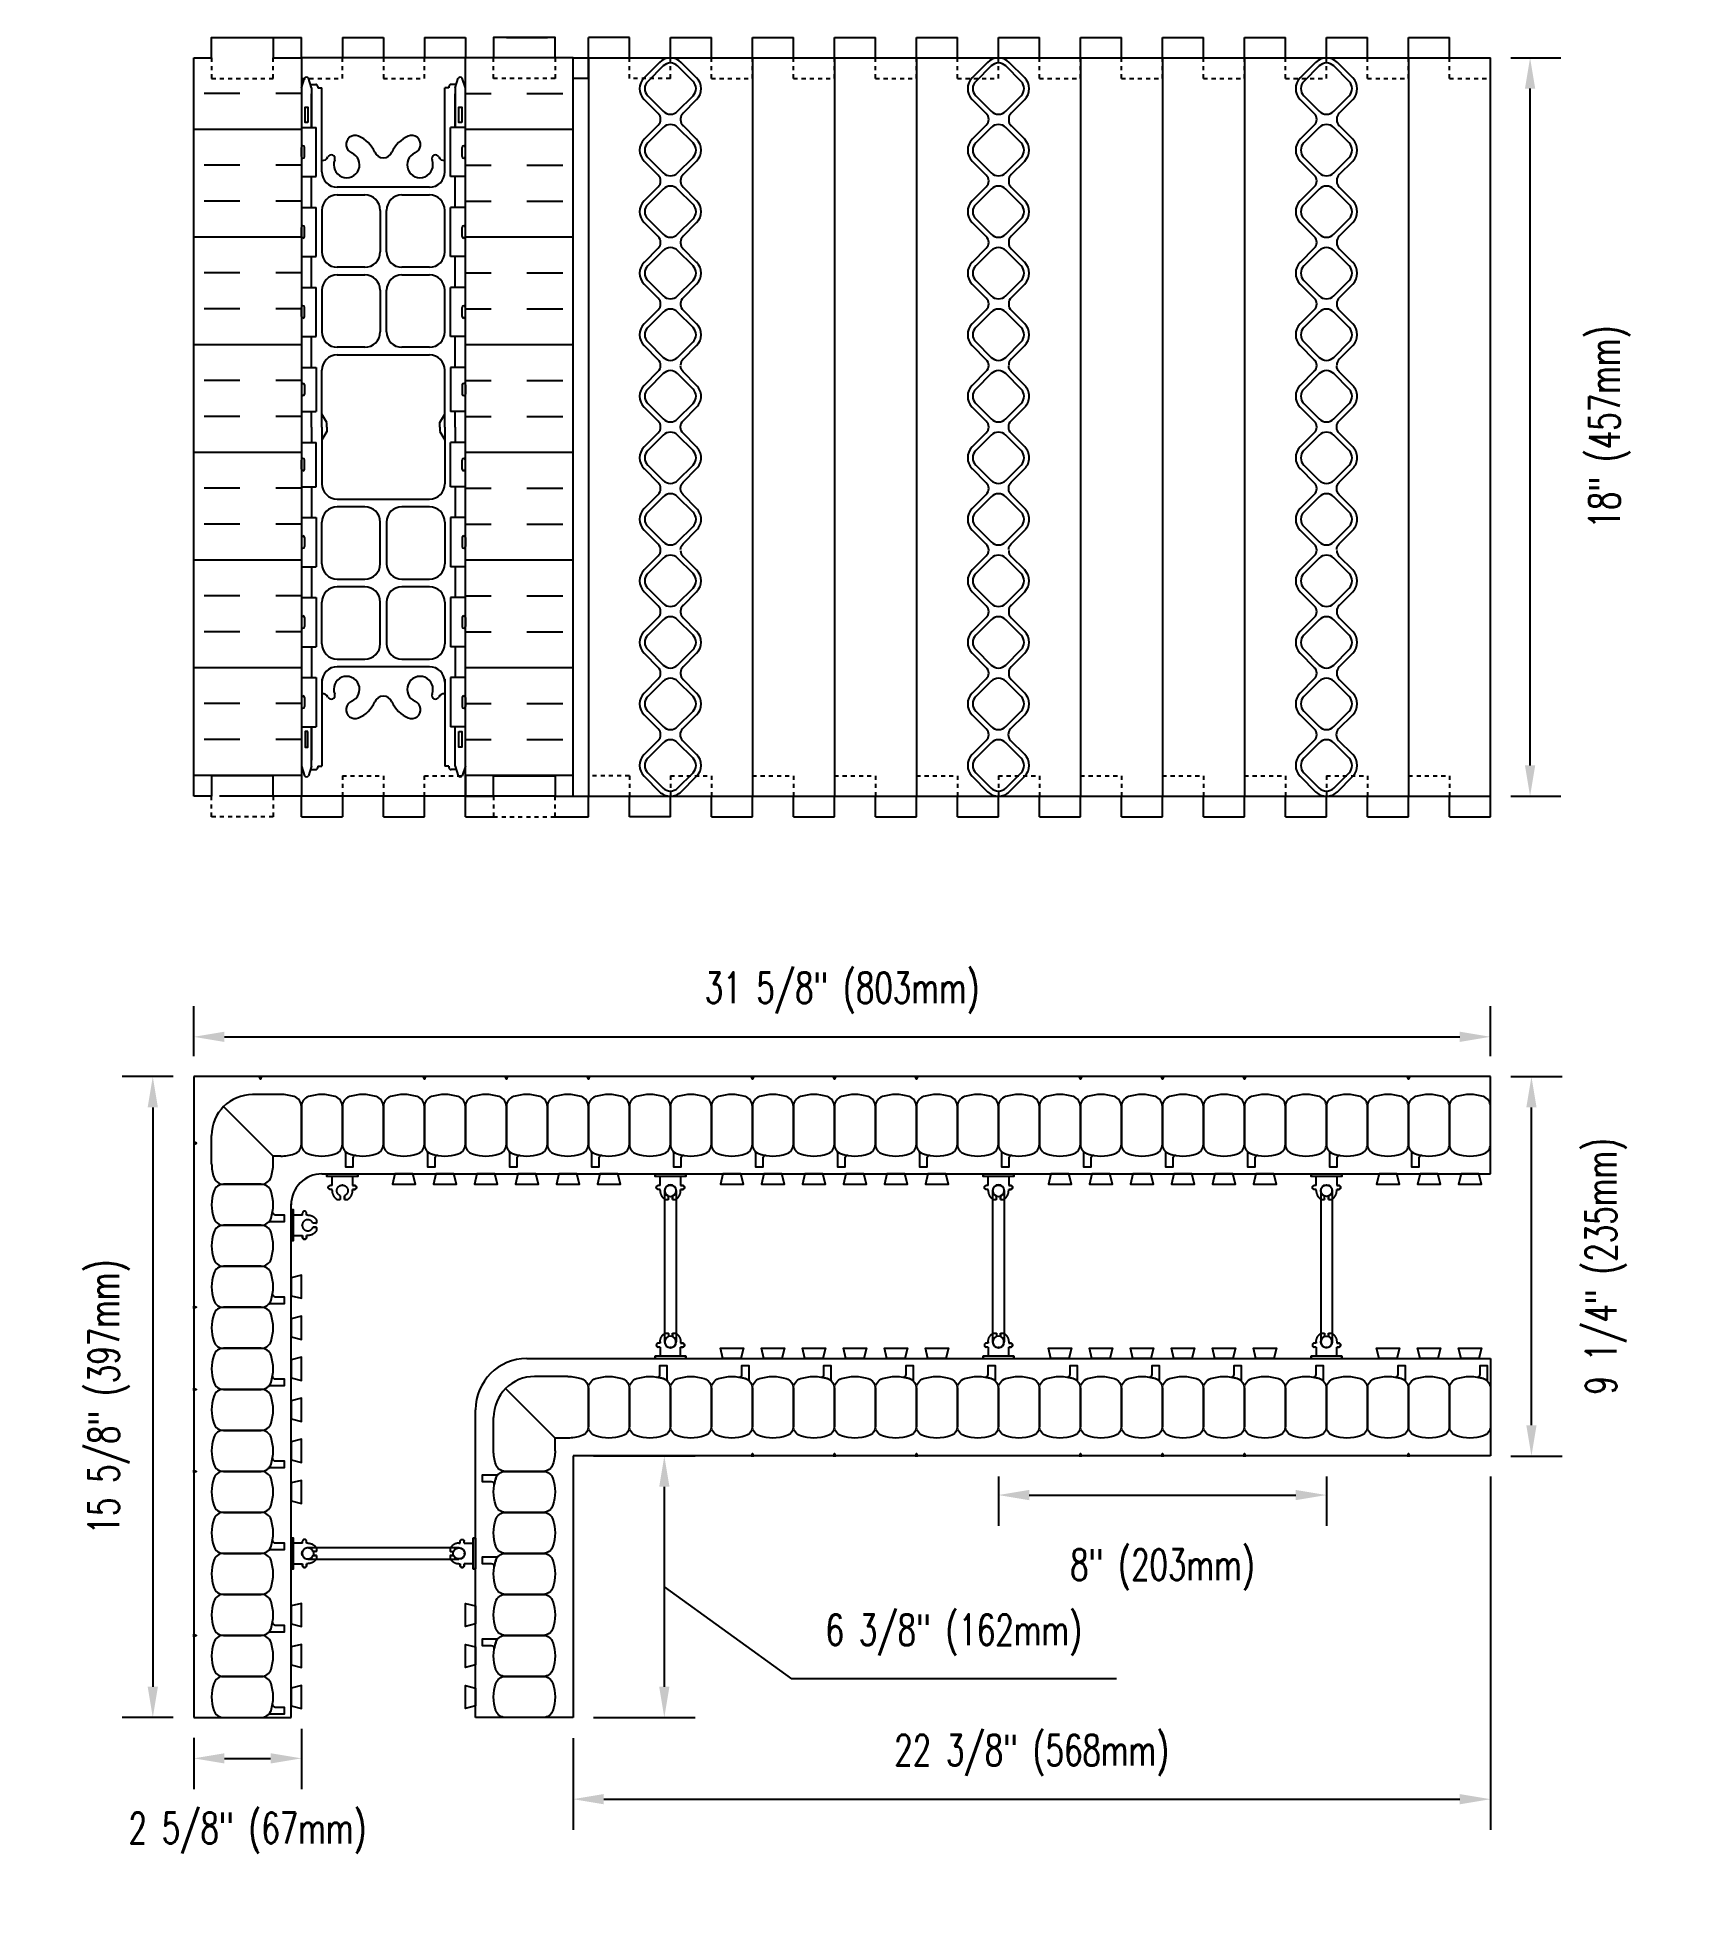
# Model space of a CAD drawing. Header units: inches. Extents: x 135.7 to 175.7, y 43.9 to 89.4.
import ezdxf

# ---------------------------------------------------------------- set-up
doc = ezdxf.new("R2010")
doc.units = ezdxf.units.IN
doc.header["$MEASUREMENT"] = 0
doc.linetypes.add('DASHED2', pattern=[0.375, 0.25, -0.125])
for name, color, linetype in [('HATCH', 12, 'Continuous'), ('line25', 2, 'Continuous'), ('LINE50', 5, 'Continuous'), ('LINE8', 8, 'Continuous'), ('LINE9', 9, 'Continuous'), ('TEXT', 4, 'Continuous')]:
    doc.layers.add(name, color=color, linetype=linetype)
doc.styles.add('DIM', font='romans.shx', dxfattribs={"width": 0.7})
doc.dimstyles.new('ext_8', dxfattribs={"dimscale": 8, "dimtxt": 0.09375, "dimasz": 0.09375, "dimexe": 0.09375, "dimexo": 0.0625, "dimgap": 0.0625, "dimtad": 1, "dimdec": 4, "dimzin": 3, "dimdsep": 46, "dimlunit": 4, "dimtxsty": 'DIM', "dimcen": 0.09, "dimdle": 0.09375, "dimclrt": 4, "dimadec": 0, "dimazin": 0, "dimtfac": 1, "dimtdec": 4, "dimtmove": 2, "dimatfit": 3, "dimfxl": 0, "dimfrac": 2, "dimtolj": 1, "dimtzin": 0, "dimarcsym": 0})

msp = doc.modelspace()

# ---------------------------------------------------------------- texts
at = {"layer": 'TEXT', "color": 4, "insert": (158.07534, 50.43596), "char_height": 0.75, "attachment_point": 5, "style": 'DIM'}
msp.add_mtext('\\A1;6 3/8" (162mm)', dxfattribs=at)

# ---------------------------------------------------------------- blocks, each defined once
blk = doc.blocks.new('*D12')
at = {"layer": 'Defpoints', "color": 0}
for p in [(171.162, 65.018), (139.537, 64.049), (171.162, 64.049)]:
    blk.add_point(p, dxfattribs=at)
at = {"layer": 'TEXT', "color": 0, "lineweight": -2}
for p, q in [((139.537, 64.549), (139.537, 65.768)), ((171.162, 64.549), (171.162, 65.768)), ((140.287, 65.018), (170.412, 65.018))]:
    blk.add_line(p, q, dxfattribs=at)
at = {"layer": 'TEXT', "color": 0}
for points in [[(140.287, 65.143), (140.287, 64.893), (139.537, 65.018)], [(170.412, 65.143), (170.412, 64.893), (171.162, 65.018)]]:
    blk.add_solid(points, dxfattribs=at)
at = {"layer": 'TEXT', "color": 4, "insert": (155.35, 66.09), "char_height": 0.75, "attachment_point": 5, "style": 'DIM'}
blk.add_mtext('\\A1;31 5/8" (803mm)', dxfattribs=at)
blk = doc.blocks.new('*D13')
at = {"layer": 'Defpoints', "color": 0}
for p in [(159.162, 54.799), (167.162, 54.799), (167.162, 53.847)]:
    blk.add_point(p, dxfattribs=at)
at = {"layer": 'TEXT', "color": 0, "lineweight": -2}
for p, q in [((159.162, 54.299), (159.162, 53.097)), ((167.162, 54.299), (167.162, 53.097)), ((159.912, 53.847), (166.412, 53.847))]:
    blk.add_line(p, q, dxfattribs=at)
at = {"layer": 'TEXT', "color": 0}
for points in [[(159.912, 53.972), (159.912, 53.722), (159.162, 53.847)], [(166.412, 53.972), (166.412, 53.722), (167.162, 53.847)]]:
    blk.add_solid(points, dxfattribs=at)
at = {"layer": 'TEXT', "color": 4, "insert": (163.162, 52.025), "char_height": 0.75, "attachment_point": 5, "style": 'DIM'}
blk.add_mtext('\\A1;8" (203mm)', dxfattribs=at)
blk = doc.blocks.new('*D14')
at = {"layer": 'Defpoints', "color": 0}
for p in [(139.537, 48.426), (142.162, 48.645), (142.162, 47.428)]:
    blk.add_point(p, dxfattribs=at)
at = {"layer": 'TEXT', "color": 0, "lineweight": -2}
for p, q in [((139.537, 47.926), (139.537, 46.678)), ((142.162, 48.145), (142.162, 46.678)), ((140.287, 47.428), (141.412, 47.428))]:
    blk.add_line(p, q, dxfattribs=at)
at = {"layer": 'TEXT', "color": 0}
for points in [[(140.287, 47.553), (140.287, 47.303), (139.537, 47.428)], [(141.412, 47.553), (141.412, 47.303), (142.162, 47.428)]]:
    blk.add_solid(points, dxfattribs=at)
at = {"layer": 'TEXT', "color": 4, "insert": (140.85, 45.606), "char_height": 0.75, "attachment_point": 5, "style": 'DIM'}
blk.add_mtext('\\A1;2 5/8" (67mm) ', dxfattribs=at)
blk = doc.blocks.new('*D15')
at = {"layer": 'Defpoints', "color": 0}
for p in [(139.537, 64.049), (138.539, 48.424), (139.537, 48.424)]:
    blk.add_point(p, dxfattribs=at)
at = {"layer": 'TEXT', "color": 0, "lineweight": -2}
for p, q in [((139.037, 64.049), (137.789, 64.049)), ((138.539, 63.299), (138.539, 49.174)), ((139.037, 48.424), (137.789, 48.424))]:
    blk.add_line(p, q, dxfattribs=at)
at = {"layer": 'TEXT', "color": 0}
for points in [[(138.414, 63.299), (138.664, 63.299), (138.539, 64.049)], [(138.414, 49.174), (138.664, 49.174), (138.539, 48.424)]]:
    blk.add_solid(points, dxfattribs=at)
at = {"layer": 'TEXT', "color": 4, "insert": (137.468, 56.237), "char_height": 0.75, "attachment_point": 5, "rotation": 90, "style": 'DIM'}
blk.add_mtext('\\A1;15 5/8" (397mm)', dxfattribs=at)
blk = doc.blocks.new('*D16')
at = {"layer": 'Defpoints', "color": 0}
for p in [(171.162, 64.049), (172.161, 64.049), (171.162, 54.799)]:
    blk.add_point(p, dxfattribs=at)
at = {"layer": 'TEXT', "color": 0, "lineweight": -2}
for p, q in [((171.662, 64.049), (172.911, 64.049)), ((172.161, 55.549), (172.161, 63.299)), ((171.662, 54.799), (172.911, 54.799))]:
    blk.add_line(p, q, dxfattribs=at)
at = {"layer": 'TEXT', "color": 0}
for points in [[(172.036, 63.299), (172.286, 63.299), (172.161, 64.049)], [(172.036, 55.549), (172.286, 55.549), (172.161, 54.799)]]:
    blk.add_solid(points, dxfattribs=at)
at = {"layer": 'TEXT', "color": 4, "insert": (173.982, 59.424), "char_height": 0.75, "attachment_point": 5, "rotation": 90, "style": 'DIM'}
blk.add_mtext('\\A1;9 1/4" (235mm)', dxfattribs=at)
blk = doc.blocks.new('*D17')
at = {"layer": 'Defpoints', "color": 0}
for p in [(171.162, 88.884), (172.128, 88.884), (171.162, 70.884)]:
    blk.add_point(p, dxfattribs=at)
at = {"layer": 'TEXT', "color": 0, "lineweight": -2}
for p, q in [((171.662, 88.884), (172.878, 88.884)), ((172.128, 71.634), (172.128, 88.134)), ((171.662, 70.884), (172.878, 70.884))]:
    blk.add_line(p, q, dxfattribs=at)
at = {"layer": 'TEXT', "color": 0}
for points in [[(172.003, 88.134), (172.253, 88.134), (172.128, 88.884)], [(172.003, 71.634), (172.253, 71.634), (172.128, 70.884)]]:
    blk.add_solid(points, dxfattribs=at)
at = {"layer": 'TEXT', "color": 4, "insert": (174.066, 79.884), "char_height": 0.75, "attachment_point": 5, "rotation": 90, "style": 'DIM'}
blk.add_mtext('\\A1;18" (457mm)', dxfattribs=at)
blk = doc.blocks.new('WEB_4_CENTRE_TOP')
for p, q in [((3.688, 0.141), (0, 0.141)), ((3.688, -0.141), (0, -0.141))]:
    blk.add_line(p, q)
for centre in [(0, 0), (3.688, 0)]:
    blk.add_circle(centre, 0.141)
blk = doc.blocks.new('WEB_INSERT_FRONT')
for p, q in [((-0.265, 8.89), (-0.64, 8.515)), ((0.64, 8.515), (0.265, 8.89)), ((-0.64, 7.985), (-0.297, 7.641)), ((0.309, 7.653), (0.64, 7.985)), ((-0.297, 7.359), (-0.64, 7.015)), ((0.25, 7.512), (0.25, 7.488)), ((0.64, 7.015), (0.309, 7.347)), ((-0.64, 6.485), (-0.297, 6.141)), ((0.309, 6.153), (0.64, 6.485)), ((0.25, 6.012), (0.25, 5.988)), ((-0.297, 5.859), (-0.64, 5.515)), ((0.64, 5.515), (0.309, 5.847)), ((-0.64, 4.985), (-0.297, 4.641)), ((0.309, 4.653), (0.64, 4.985)), ((-0.297, 4.359), (-0.64, 4.015)), ((0.25, 4.512), (0.25, 4.488)), ((0.64, 4.015), (0.309, 4.347)), ((-0.297, 3.141), (-0.64, 3.485)), ((0.309, 3.153), (0.64, 3.485)), ((-0.297, 2.859), (-0.64, 2.515)), ((0.25, 3.012), (0.25, 2.988)), ((0.64, 2.515), (0.309, 2.847)), ((-0.64, 1.985), (-0.297, 1.641)), ((0.309, 1.653), (0.64, 1.985)), ((-0.297, 1.359), (-0.64, 1.015)), ((-0.64, 0.485), (-0.297, 0.141)), ((-0.297, -0.141), (-0.64, -0.485)), ((-0.64, -1.015), (-0.297, -1.359)), ((-0.297, -1.641), (-0.64, -1.985)), ((-0.64, -2.515), (-0.297, -2.859)), ((-0.297, -3.141), (-0.64, -3.485)), ((0.64, -3.485), (0.309, -3.153)), ((-0.64, -4.015), (-0.297, -4.359)), ((0.309, -4.347), (0.64, -4.015)), ((0.25, -4.488), (0.25, -4.512)), ((-0.297, -4.641), (-0.64, -4.985)), ((0.64, -4.985), (0.309, -4.653)), ((-0.64, -5.515), (-0.297, -5.859)), ((0.309, -5.847), (0.64, -5.515)), ((-0.297, -6.141), (-0.64, -6.485)), ((0.25, -5.988), (0.25, -6.012)), ((0.64, -6.485), (0.309, -6.153)), ((-0.64, -7.015), (-0.297, -7.359)), ((0.297, -7.359), (0.64, -7.015)), ((-0.297, -7.641), (-0.64, -7.985)), ((0.64, -7.985), (0.297, -7.641)), ((-0.64, -8.515), (-0.265, -8.89)), ((0.265, -8.89), (0.64, -8.515))]:
    blk.add_line(p, q)
for points in [[(-0.552, 8.073), (-0.177, 7.698, 0.414214), (0.177, 7.698), (0.552, 8.073, 0.414214), (0.552, 8.427), (0.177, 8.802, 0.414214), (-0.177, 8.802), (-0.552, 8.427, 0.414214)], [(-0.552, 6.573), (-0.177, 6.198, 0.414214), (0.177, 6.198), (0.552, 6.573, 0.414214), (0.552, 6.927), (0.177, 7.302, 0.414214), (-0.177, 7.302), (-0.552, 6.927, 0.414214)], [(-0.552, 5.073), (-0.177, 4.698, 0.414214), (0.177, 4.698), (0.552, 5.073, 0.414214), (0.552, 5.427), (0.177, 5.802, 0.414214), (-0.177, 5.802), (-0.552, 5.427, 0.414214)], [(-0.552, 3.573), (-0.177, 3.198, 0.414214), (0.177, 3.198), (0.552, 3.573, 0.414214), (0.552, 3.927), (0.177, 4.302, 0.414214), (-0.177, 4.302), (-0.552, 3.927, 0.414214)], [(-0.552, 3.573), (-0.177, 3.198, 0.414214), (0.177, 3.198), (0.552, 3.573, 0.414214), (0.552, 3.927), (0.177, 4.302, 0.414214), (-0.177, 4.302), (-0.552, 3.927, 0.414214)], [(-0.552, 2.073), (-0.177, 1.698, 0.414214), (0.177, 1.698), (0.552, 2.073, 0.414214), (0.552, 2.427), (0.177, 2.802, 0.414214), (-0.177, 2.802), (-0.552, 2.427, 0.414214)], [(-0.552, 0.573), (-0.177, 0.198, 0.414214), (0.177, 0.198), (0.552, 0.573, 0.414214), (0.552, 0.927), (0.177, 1.302, 0.414214), (-0.177, 1.302), (-0.552, 0.927, 0.414214)], [(-0.552, -0.927), (-0.177, -1.302, 0.414214), (0.177, -1.302), (0.552, -0.927, 0.414214), (0.552, -0.573), (0.177, -0.198, 0.414214), (-0.177, -0.198), (-0.552, -0.573, 0.414214)], [(-0.552, -2.427), (-0.177, -2.802, 0.414214), (0.177, -2.802), (0.552, -2.427, 0.414214), (0.552, -2.073), (0.177, -1.698, 0.414214), (-0.177, -1.698), (-0.552, -2.073, 0.414214)], [(-0.552, -3.927), (-0.177, -4.302, 0.414214), (0.177, -4.302), (0.552, -3.927, 0.414214), (0.552, -3.573), (0.177, -3.198, 0.414214), (-0.177, -3.198), (-0.552, -3.573, 0.414214)], [(-0.552, -5.427), (-0.177, -5.802, 0.414214), (0.177, -5.802), (0.552, -5.427, 0.414214), (0.552, -5.073), (0.177, -4.698, 0.414214), (-0.177, -4.698), (-0.552, -5.073, 0.414214)], [(-0.552, -6.927), (-0.177, -7.302, 0.414214), (0.177, -7.302), (0.552, -6.927, 0.414214), (0.552, -6.573), (0.177, -6.198, 0.414214), (-0.177, -6.198), (-0.552, -6.573, 0.414214)], [(-0.552, -8.427), (-0.177, -8.802, 0.414214), (0.177, -8.802), (0.552, -8.427, 0.414214), (0.552, -8.073), (0.177, -7.698, 0.414214), (-0.177, -7.698), (-0.552, -8.073, 0.414214)]]:
    blk.add_lwpolyline(points, format="xyb", close=True)
blk.add_lwpolyline([(0.25, -2.988, -0.198912), (0.309, -2.847), (0.64, -2.515, 0.414214), (0.64, -1.985), (0.309, -1.653, -0.198912), (0.25, -1.512), (0.25, -1.488, -0.198912), (0.309, -1.347), (0.64, -1.015, 0.414214), (0.64, -0.485), (0.309, -0.153, -0.198912), (0.25, -0.012), (0.25, 0.012, -0.198912), (0.309, 0.153), (0.64, 0.485, 0.414214), (0.64, 1.015), (0.309, 1.347, -0.198912), (0.25, 1.488)], format="xyb")
for centre, radius, start, end in [((0, 8.625), 0.375, 45, 135), ((-0.375, 8.25), 0.375, 135, 225), ((0.375, 8.25), 0.375, 315, 45), ((-0.438, 7.5), 0.2, 315, 45), ((0.45, 7.512), 0.2, 135, 180), ((0.45, 7.488), 0.2, 180, 225), ((-0.375, 6.75), 0.375, 135, 225), ((0.375, 6.75), 0.375, 315, 45), ((-0.438, 6), 0.2, 315, 45), ((0.45, 6.012), 0.2, 135, 180), ((0.45, 5.988), 0.2, 180, 225), ((-0.375, 5.25), 0.375, 135, 225), ((0.375, 5.25), 0.375, 315, 45), ((-0.438, 4.5), 0.2, 315, 45), ((0.45, 4.512), 0.2, 135, 180), ((0.45, 4.488), 0.2, 180, 225), ((-0.375, 3.75), 0.375, 135, 225), ((0.375, 3.75), 0.375, 315, 45), ((-0.438, 3), 0.2, 315, 45), ((0.45, 3.012), 0.2, 135, 180), ((0.45, 2.988), 0.2, 180, 225), ((-0.375, 2.25), 0.375, 135, 225), ((0.375, 2.25), 0.375, 315, 45), ((-0.438, 1.5), 0.2, 315, 45), ((0.45, 1.512), 0.2, 135, 180), ((-0.375, 0.75), 0.375, 135, 225), ((-0.438, 0), 0.2, 315, 45), ((-0.375, -0.75), 0.375, 135, 225), ((-0.438, -1.5), 0.2, 315, 45), ((-0.375, -2.25), 0.375, 135, 225), ((-0.438, -3), 0.2, 315, 45), ((0.45, -3.012), 0.2, 180, 225), ((-0.375, -3.75), 0.375, 135, 225), ((0.375, -3.75), 0.375, 315, 45), ((-0.438, -4.5), 0.2, 315, 45), ((0.45, -4.488), 0.2, 135, 180), ((0.45, -4.512), 0.2, 180, 225), ((-0.375, -5.25), 0.375, 135, 225), ((0.375, -5.25), 0.375, 315, 45), ((-0.438, -6), 0.2, 315, 45), ((0.45, -5.988), 0.2, 135, 180), ((0.45, -6.012), 0.2, 180, 225), ((-0.375, -6.75), 0.375, 135, 225), ((0.375, -6.75), 0.375, 315, 45), ((-0.438, -7.5), 0.2, 315, 45), ((0.438, -7.5), 0.2, 135, 225), ((-0.375, -8.25), 0.375, 135, 225), ((0.375, -8.25), 0.375, 315, 45), ((0, -8.625), 0.375, 225, 315)]:
    blk.add_arc(centre, radius, start, end)
blk = doc.blocks.new('Connector')
blk.add_point((0.271, 0))
at = {"layer": 'LINE9'}
for p, q in [((0, 0.375), (0, -0.375)), ((0.062, -0.375), (0.062, 0.375)), ((0.281, 0.25), (0.062, 0.25))]:
    blk.add_line(p, q, dxfattribs=at)
for points, weights in [([(0.007, 0.375), (0.004, 0.375), (0, 0.375)], [1, 0.972587069138, 0.950305488115]), ([(0.327, 0.343), (0.308, 0.343), (0.281, 0.317), (0.281, 0.297)], [1, 0.85355339, 0.85355339, 1]), ([(0.328, 0.343), (0.327, 0.343), (0.327, 0.343)], [1, 0.70710678, 1]), ([(0.375, 0.297), (0.375, 0.317), (0.348, 0.343), (0.329, 0.343)], [1, 0.85355339, 0.85355339, 1]), ([(0.406, 0.25), (0.546, 0.25), (0.619, 0.131)], [0.958404415409, 0.794674173519, 0.864651571113]), ([(0.619, 0.052), (0.612, 0.049), (0.604, 0.049)], [0.83615024178, 0.892081430621, 1]), ([(0, -0.375), (0.004, -0.375), (0.007, -0.375)], [0.950305488115, 0.972587069138, 1]), ([(0.281, -0.297), (0.281, -0.317), (0.308, -0.343), (0.327, -0.343)], [1, 0.85355339, 0.85355339, 1]), ([(0.327, -0.343), (0.281, -0.343), (0.281, -0.297)], [1, 0.70710678, 1]), ([(0.329, -0.343), (0.348, -0.343), (0.375, -0.317), (0.375, -0.297)], [1, 0.85355339, 0.85355339, 1]), ([(0.375, -0.297), (0.375, -0.343), (0.329, -0.343)], [1, 0.70710678, 1]), ([(0.619, -0.131), (0.546, -0.25), (0.406, -0.25)], [0.864651574428, 0.794674169686, 0.958404415195]), ([(0.604, -0.049), (0.612, -0.049), (0.619, -0.052)], [1, 0.89208144177, 0.836150253337])]:
    blk.add_rational_spline(points, weights, degree=2, dxfattribs=at)
for points, degree in [([(0, 0.375), (0.002, 0.375), (0.005, 0.375), (0.007, 0.375)], 3), ([(0.007, 0.375), (0.021, 0.375), (0.051, 0.375), (0.062, 0.375), (0.062, 0.375)], 3), ([(0.281, 0.25), (0.281, 0.297)], 1), ([(0.327, 0.343), (0.327, 0.343), (0.328, 0.343), (0.328, 0.343)], 3), ([(0.328, 0.343), (0.329, 0.343), (0.329, 0.343), (0.329, 0.343)], 3), ([(0.375, 0.25), (0.375, 0.297)], 1), ([(0.406, 0.25), (0.375, 0.25)], 1), ([(0.406, 0.25), (0.406, 0.25)], 1), ([(0.406, 0.25), (0.406, 0.25)], 1), ([(0.406, 0.25), (0.406, 0.25)], 1), ([(0.406, 0.25), (0.406, 0.25)], 1), ([(0.406, 0.25), (0.406, 0.25)], 1), ([(0.406, 0.25), (0.406, 0.25)], 1), ([(0.406, 0.25), (0.406, 0.25)], 1), ([(0.406, 0.25), (0.406, 0.25)], 1), ([(0.406, 0.25), (0.406, 0.25)], 1), ([(0.406, 0.25), (0.406, 0.25)], 1), ([(0.406, 0.25), (0.406, 0.25)], 1), ([(0.406, 0.25), (0.406, 0.25)], 1), ([(0.406, 0.25), (0.406, 0.25)], 1), ([(0.406, 0.25), (0.406, 0.25)], 1), ([(0.406, 0.25), (0.406, 0.25)], 1), ([(0.406, 0.25), (0.406, 0.25)], 1), ([(0.406, 0.25), (0.406, 0.25)], 1), ([(0.406, 0.25), (0.406, 0.25)], 1), ([(0.406, 0.25), (0.406, 0.25)], 1), ([(0.406, 0.25), (0.406, 0.25)], 1), ([(0.406, 0.25), (0.406, 0.25)], 1), ([(0.406, 0.25), (0.406, 0.25)], 1), ([(0.406, 0.25), (0.406, 0.25)], 1), ([(0.406, 0.25), (0.406, 0.25)], 1), ([(0.604, 0.049), (0.532, 0.049)], 1), ([(0.532, 0.049), (0.532, 0.049)], 1), ([(0.532, 0.049), (0.532, 0.049)], 1), ([(0.532, 0.049), (0.532, 0.049)], 1), ([(0.532, 0.049), (0.532, 0.049)], 1), ([(0.532, 0.049), (0.532, 0.049)], 1), ([(0.532, 0.049), (0.532, 0.049)], 1), ([(0.532, 0.049), (0.532, 0.049)], 1), ([(0.532, 0.049), (0.532, 0.049)], 1), ([(0.532, 0.049), (0.532, 0.049)], 1), ([(0.532, 0.049), (0.532, 0.049)], 1), ([(0.604, 0.049), (0.609, 0.049), (0.614, 0.05), (0.619, 0.052)], 3), ([(0.604, 0.049), (0.604, 0.049)], 1), ([(0.604, 0.049), (0.604, 0.049)], 1), ([(0.604, 0.049), (0.604, 0.049)], 1), ([(0.604, 0.049), (0.604, 0.049)], 1), ([(0.619, 0.131), (0.619, 0.052)], 1), ([(0.619, 0.131), (0.619, 0.131)], 1), ([(0.619, 0.131), (0.619, 0.131)], 1), ([(0.619, 0.131), (0.619, 0.131)], 1), ([(0.619, 0.131), (0.619, 0.131)], 1), ([(0.007, -0.375), (0.005, -0.375), (0.002, -0.375), (0, -0.375)], 3), ([(0.062, -0.375), (0.062, -0.375), (0.051, -0.375), (0.021, -0.375), (0.007, -0.375)], 3), ([(0.062, -0.25), (0.281, -0.25)], 1), ([(0.281, -0.297), (0.281, -0.25)], 1), ([(0.281, -0.25), (0.281, -0.297)], 1), ([(0.328, -0.343), (0.328, -0.343), (0.327, -0.343), (0.327, -0.343)], 3), ([(0.329, -0.343), (0.329, -0.343), (0.329, -0.343), (0.328, -0.343)], 3), ([(0.375, -0.25), (0.375, -0.297)], 1), ([(0.375, -0.297), (0.375, -0.25)], 1), ([(0.406, -0.25), (0.375, -0.25)], 1), ([(0.406, -0.25), (0.406, -0.25)], 1), ([(0.406, -0.25), (0.406, -0.25)], 1), ([(0.406, -0.25), (0.406, -0.25)], 1), ([(0.406, -0.25), (0.406, -0.25)], 1), ([(0.406, -0.25), (0.406, -0.25)], 1), ([(0.406, -0.25), (0.406, -0.25)], 1), ([(0.406, -0.25), (0.406, -0.25)], 1), ([(0.406, -0.25), (0.406, -0.25)], 1), ([(0.406, -0.25), (0.406, -0.25)], 1), ([(0.406, -0.25), (0.406, -0.25)], 1), ([(0.406, -0.25), (0.406, -0.25)], 1), ([(0.532, -0.049), (0.604, -0.049)], 1), ([(0.604, -0.049), (0.58, -0.049), (0.556, -0.049), (0.532, -0.049)], 3), ([(0.532, -0.049), (0.532, -0.049)], 1), ([(0.532, -0.049), (0.532, -0.049)], 1), ([(0.532, -0.049), (0.532, -0.049)], 1), ([(0.532, -0.049), (0.532, -0.049)], 1), ([(0.619, -0.052), (0.614, -0.05), (0.609, -0.049), (0.604, -0.049)], 3), ([(0.604, -0.049), (0.604, -0.049)], 1), ([(0.604, -0.049), (0.604, -0.049)], 1), ([(0.604, -0.049), (0.604, -0.049)], 1), ([(0.604, -0.049), (0.604, -0.049)], 1), ([(0.604, -0.049), (0.604, -0.049)], 1), ([(0.604, -0.049), (0.604, -0.049)], 1), ([(0.604, -0.049), (0.604, -0.049)], 1), ([(0.604, -0.049), (0.604, -0.049)], 1), ([(0.619, -0.052), (0.619, -0.131)], 1), ([(0.619, -0.131), (0.619, -0.131)], 1), ([(0.619, -0.131), (0.619, -0.131)], 1), ([(0.619, -0.131), (0.619, -0.131)], 1), ([(0.619, -0.131), (0.619, -0.131)], 1)]:
    blk.add_open_spline(points, degree=degree, dxfattribs=at)
for points, weights, knots in [([(0.062, 0.375), (0.062, 0.375), (0.046, 0.375), (0.03, 0.375), (0.007, 0.375)], [0.868718858569, 0.861102746415, 1, 0.861102734288, 0.868718859898], [0, 0, 0, 0.5, 0.5, 1, 1, 1]), ([(0.532, 0.049), (0.472, 0.203), (0.333, 0.113), (0.157, 0), (0.333, -0.113), (0.472, -0.203), (0.532, -0.049)], [0.899508922286, 0.599718215298, 1, 0.54226024, 1, 0.599718224335, 0.899508908749], [0, 0, 0, 0.318112, 0.318112, 0.681888, 0.681888, 1, 1, 1]), ([(0.007, -0.375), (0.03, -0.375), (0.046, -0.375), (0.062, -0.375), (0.062, -0.375)], [0.868718859319, 0.861102739573, 1, 0.861102742958, 0.868718858948], [0, 0, 0, 0.5, 0.5, 1, 1, 1])]:
    blk.add_rational_spline(points, weights, degree=2, knots=knots, dxfattribs=at)
blk = doc.blocks.new('*D18')
at = {"layer": 'Defpoints', "color": 0}
for p in [(171.162, 54.799), (148.787, 48.424), (171.162, 46.433)]:
    blk.add_point(p, dxfattribs=at)
at = {"layer": 'TEXT', "color": 0, "lineweight": -2}
for p, q in [((171.162, 54.299), (171.162, 45.683)), ((148.787, 47.924), (148.787, 45.683)), ((149.537, 46.433), (170.412, 46.433))]:
    blk.add_line(p, q, dxfattribs=at)
at = {"layer": 'TEXT', "color": 0}
for points in [[(149.537, 46.558), (149.537, 46.308), (148.787, 46.433)], [(170.412, 46.558), (170.412, 46.308), (171.162, 46.433)]]:
    blk.add_solid(points, dxfattribs=at)
at = {"layer": 'TEXT', "color": 4, "insert": (159.975, 47.504), "char_height": 0.75, "attachment_point": 5, "style": 'DIM'}
blk.add_mtext('\\A1;22 3/8" (568mm)', dxfattribs=at)

# ---------------------------------------------------------------- dimensions: what is measured, and where the dimension line sits
at = {"layer": 'TEXT'}
for base, p1, p2, text, picture, middle in [((172.12842, 88.88416), (171.1621, 70.88416), (171.1621, 88.88416), '18" (457mm)', '*D17', (174.06592, 79.88416)), ((172.16084, 64.04931), (171.1621, 54.79931), (171.1621, 64.04931), '9 1/4" (235mm)', '*D16', (173.98227, 59.42431))]:
    dim = msp.add_linear_dim(base=base, p1=p1, p2=p2, angle=90, text=text, dimstyle='ext_8', dxfattribs=at)
    dim.commit()
    dim.dimension.update_dxf_attribs({"geometry": picture, "text_midpoint": middle, "dimtype": 160})
for base, p1, p2, text, picture, middle in [((171.1621, 65.01828), (139.5371, 64.04931), (171.1621, 64.04931), '31 5/8" (803mm)', '*D12', (155.3496, 66.08971)), ((171.1621, 46.43292), (148.7871, 48.42431), (171.1621, 54.79931), '22 3/8" (568mm)', '*D18', (159.9746, 47.50435))]:
    dim = msp.add_linear_dim(base=base, p1=p1, p2=p2, text=text, dimstyle='ext_8', dxfattribs=at)
    dim.commit()
    dim.dimension.update_dxf_attribs({"geometry": picture, "text_midpoint": middle})
dim = msp.add_linear_dim(base=(138.53944, 48.42431), p1=(139.5371, 64.04931), p2=(139.5371, 48.42431), angle=90, text='15 5/8" (397mm)', dimstyle='ext_8', dxfattribs=at)
dim.commit()
dim.dimension.update_dxf_attribs({"geometry": '*D15', "text_midpoint": (137.46801, 56.23681)})
for base, p1, p2, text, picture, middle in [((167.1621, 53.84668), (159.1621, 54.79931), (167.1621, 54.79931), '8" (203mm)', '*D13', (163.1621, 52.02525)), ((142.1621, 47.4276), (139.5371, 48.42595), (142.1621, 48.64479), '2 5/8" (67mm) ', '*D14', (140.8496, 45.60617))]:
    dim = msp.add_linear_dim(base=base, p1=p1, p2=p2, text=text, dimstyle='ext_8', dxfattribs=at)
    dim.commit()
    dim.dimension.update_dxf_attribs({"geometry": picture, "text_midpoint": middle, "dimtype": 160})

# ---------------------------------------------------------------- hatches: boundary and pattern name
at = {"layer": 'HATCH'}
h = msp.add_hatch(dxfattribs=at)
h.set_pattern_fill('INSUL', color=256, scale=7, style=0)
h.set_pattern_definition([(180, (144.162, 76.6417), (0, 2.625), []), (180, (144.162, 77.5167), (0, 2.625), [0.875, -0.875]), (180, (144.162, 78.3917), (0, 2.625), [0.875, -0.875])])
h.paths.add_polyline_path([(139.5371, 88.88416), (139.9746, 88.88416), (139.9746, 88.38416), (141.4746, 88.38416), (141.4746, 88.88416), (142.1621, 88.88416), (142.1621, 70.88416), (141.4746, 70.88416), (141.4746, 71.38416), (139.9746, 71.38416), (139.9746, 70.88416), (139.5371, 70.88416)])
h = msp.add_hatch(dxfattribs=at)
h.set_pattern_fill('INSUL', color=256, scale=7, style=0)
h.set_pattern_definition([(0, (144.162, 76.6417), (0, 2.625), []), (0, (144.162, 77.5167), (0, 2.625), [0.875, -0.875]), (0, (144.162, 78.3917), (0, 2.625), [0.875, -0.875])])
h.paths.add_polyline_path([(146.1621, 70.88416), (146.8496, 70.88416), (146.8496, 71.38416), (148.3496, 71.38416), (148.3496, 70.88416), (148.7871, 70.88416), (148.7871, 88.88416), (148.3496, 88.88416), (148.3496, 88.38416), (146.8496, 88.38416), (146.8496, 88.88416), (146.1621, 88.88416)])

# ---------------------------------------------------------------- linework, layer by layer
for p, q in [((148.3496, 88.88416), (142.1621, 88.88416)), ((148.3496, 70.88416), (140.1621, 70.88416))]:
    msp.add_line(p, q, dxfattribs=at)
at = {"layer": 'line25'}
for p, q in [((142.1621, 88.88416), (142.1621, 70.88416)), ((146.1621, 70.88416), (146.1621, 88.88416)), ((149.1621, 88.88416), (149.1621, 70.88416)), ((153.1621, 88.88416), (153.1621, 70.88416)), ((155.1621, 88.88416), (155.1621, 70.88416)), ((157.1621, 88.88416), (157.1621, 70.88416)), ((161.1621, 88.88416), (161.1621, 70.88416)), ((163.1621, 88.88416), (163.1621, 70.88416)), ((165.1621, 88.88416), (165.1621, 70.88416)), ((169.1621, 88.88416), (169.1621, 70.88416)), ((142.1621, 87.18916), (142.52705, 87.18916)), ((142.52705, 85.98916), (142.52705, 87.18916)), ((145.79714, 85.98916), (145.79714, 87.18916)), ((146.1621, 87.18916), (145.79714, 87.18916)), ((142.1621, 85.98916), (142.52705, 85.98916)), ((146.1621, 85.98916), (145.79714, 85.98916)), ((142.1621, 85.23916), (142.52705, 85.23916)), ((142.52705, 84.03916), (142.52705, 85.23916)), ((145.79714, 84.03916), (145.79714, 85.23916)), ((146.1621, 85.23916), (145.79714, 85.23916)), ((142.1621, 84.03916), (142.52705, 84.03916)), ((146.1621, 84.03916), (145.79714, 84.03916)), ((142.1621, 83.28916), (142.52705, 83.28916)), ((142.52705, 82.08916), (142.52705, 83.28916)), ((145.79714, 82.08916), (145.79714, 83.28916)), ((146.1621, 83.28916), (145.79714, 83.28916)), ((142.1621, 82.08916), (142.52705, 82.08916)), ((146.1621, 82.08916), (145.79714, 82.08916)), ((142.1621, 81.33916), (142.52705, 81.33916)), ((142.52705, 81.33916), (142.52705, 80.25916)), ((145.79714, 81.33916), (145.79714, 80.25916)), ((146.1621, 81.33916), (145.79714, 81.33916)), ((142.1621, 80.25916), (142.52705, 80.25916)), ((146.1621, 80.25916), (145.79714, 80.25916)), ((142.1621, 79.50916), (142.52705, 79.50916)), ((142.52705, 78.42916), (142.52705, 79.50916)), ((145.79714, 78.42916), (145.79714, 79.50916)), ((146.1621, 79.50916), (145.79714, 79.50916)), ((142.1621, 78.42916), (142.52705, 78.42916)), ((146.1621, 78.42916), (145.79714, 78.42916)), ((142.1621, 77.67916), (142.52705, 77.67916)), ((142.52705, 77.67916), (142.52705, 76.47916)), ((145.79714, 77.67916), (145.79714, 76.47916)), ((146.1621, 77.67916), (145.79714, 77.67916)), ((142.1621, 76.47916), (142.52705, 76.47916)), ((146.1621, 76.47916), (145.79714, 76.47916)), ((142.1621, 75.72916), (142.52705, 75.72916)), ((142.52705, 75.72916), (142.52705, 74.52916)), ((145.79714, 75.72916), (145.79714, 74.52916)), ((146.1621, 75.72916), (145.79714, 75.72916)), ((142.1621, 74.52916), (142.52705, 74.52916)), ((146.1621, 74.52916), (145.79714, 74.52916)), ((142.1621, 73.77916), (142.52705, 73.77916)), ((142.52705, 73.77916), (142.52705, 72.57916)), ((145.79714, 73.77916), (145.79714, 72.57916)), ((146.1621, 73.77916), (145.79714, 73.77916)), ((142.1621, 72.57916), (142.52705, 72.57916)), ((146.1621, 72.57916), (145.79714, 72.57916)), ((142.6621, 61.67431), (171.1621, 61.67431)), ((141.9121, 48.42431), (141.9121, 60.94375)), ((147.6621, 57.17431), (171.1621, 57.17431)), ((146.4121, 48.42431), (146.4121, 55.92431))]:
    msp.add_line(p, q, dxfattribs=at)
for points in [[(144.44326, 61.67431), (144.38093, 61.42431), (144.94326, 61.42431), (144.88093, 61.67431)], [(145.44326, 61.67431), (145.38093, 61.42431), (145.94326, 61.42431), (145.88093, 61.67431)], [(146.44326, 61.67431), (146.38093, 61.42431), (146.94326, 61.42431), (146.88093, 61.67431)], [(147.44326, 61.67431), (147.38093, 61.42431), (147.94326, 61.42431), (147.88093, 61.67431)], [(148.44326, 61.67431), (148.38093, 61.42431), (148.94326, 61.42431), (148.88093, 61.67431)], [(149.44326, 61.67431), (149.38093, 61.42431), (149.94326, 61.42431), (149.88093, 61.67431)], [(152.44326, 61.67431), (152.38093, 61.42431), (152.94326, 61.42431), (152.88093, 61.67431)], [(153.44326, 61.67431), (153.38093, 61.42431), (153.94326, 61.42431), (153.88093, 61.67431)], [(154.44326, 61.67431), (154.38093, 61.42431), (154.94326, 61.42431), (154.88093, 61.67431)], [(155.44326, 61.67431), (155.38093, 61.42431), (155.94326, 61.42431), (155.88093, 61.67431)], [(156.44326, 61.67431), (156.38093, 61.42431), (156.94326, 61.42431), (156.88093, 61.67431)], [(157.44326, 61.67431), (157.38093, 61.42431), (157.94326, 61.42431), (157.88093, 61.67431)], [(160.44326, 61.67431), (160.38093, 61.42431), (160.94326, 61.42431), (160.88093, 61.67431)], [(161.44326, 61.67431), (161.38093, 61.42431), (161.94326, 61.42431), (161.88093, 61.67431)], [(162.44326, 61.67431), (162.38093, 61.42431), (162.94326, 61.42431), (162.88093, 61.67431)], [(163.44326, 61.67431), (163.38093, 61.42431), (163.94326, 61.42431), (163.88093, 61.67431)], [(164.44326, 61.67431), (164.38093, 61.42431), (164.94326, 61.42431), (164.88093, 61.67431)], [(165.44326, 61.67431), (165.38093, 61.42431), (165.94326, 61.42431), (165.88093, 61.67431)], [(168.44326, 61.67431), (168.38093, 61.42431), (168.94326, 61.42431), (168.88093, 61.67431)], [(169.44326, 61.67431), (169.38093, 61.42431), (169.94326, 61.42431), (169.88093, 61.67431)], [(170.44326, 61.67431), (170.38093, 61.42431), (170.94326, 61.42431), (170.88093, 61.67431)], [(141.9121, 58.70547), (142.1621, 58.64314), (142.1621, 59.20547), (141.9121, 59.14314)], [(141.9121, 57.70547), (142.1621, 57.64314), (142.1621, 58.20547), (141.9121, 58.14314)], [(152.44326, 57.17431), (152.38093, 57.42431), (152.94326, 57.42431), (152.88093, 57.17431)], [(153.44326, 57.17431), (153.38093, 57.42431), (153.94326, 57.42431), (153.88093, 57.17431)], [(154.44326, 57.17431), (154.38093, 57.42431), (154.94326, 57.42431), (154.88093, 57.17431)], [(155.44326, 57.17431), (155.38093, 57.42431), (155.94326, 57.42431), (155.88093, 57.17431)], [(156.44326, 57.17431), (156.38093, 57.42431), (156.94326, 57.42431), (156.88093, 57.17431)], [(157.44326, 57.17431), (157.38093, 57.42431), (157.94326, 57.42431), (157.88093, 57.17431)], [(160.44326, 57.17431), (160.38093, 57.42431), (160.94326, 57.42431), (160.88093, 57.17431)], [(161.44326, 57.17431), (161.38093, 57.42431), (161.94326, 57.42431), (161.88093, 57.17431)], [(162.44326, 57.17431), (162.38093, 57.42431), (162.94326, 57.42431), (162.88093, 57.17431)], [(163.44326, 57.17431), (163.38093, 57.42431), (163.94326, 57.42431), (163.88093, 57.17431)], [(164.44326, 57.17431), (164.38093, 57.42431), (164.94326, 57.42431), (164.88093, 57.17431)], [(165.44326, 57.17431), (165.38093, 57.42431), (165.94326, 57.42431), (165.88093, 57.17431)], [(168.44326, 57.17431), (168.38093, 57.42431), (168.94326, 57.42431), (168.88093, 57.17431)], [(169.44326, 57.17431), (169.38093, 57.42431), (169.94326, 57.42431), (169.88093, 57.17431)], [(170.44326, 57.17431), (170.38093, 57.42431), (170.94326, 57.42431), (170.88093, 57.17431)], [(141.9121, 56.70547), (142.1621, 56.64314), (142.1621, 57.20547), (141.9121, 57.14314)], [(141.9121, 55.70547), (142.1621, 55.64314), (142.1621, 56.20547), (141.9121, 56.14314)], [(141.9121, 54.70547), (142.1621, 54.64314), (142.1621, 55.20547), (141.9121, 55.14314)], [(141.9121, 53.70547), (142.1621, 53.64314), (142.1621, 54.20547), (141.9121, 54.14314)], [(141.9121, 50.70547), (142.1621, 50.64314), (142.1621, 51.20547), (141.9121, 51.14314)], [(146.4121, 50.70547), (146.1621, 50.64314), (146.1621, 51.20547), (146.4121, 51.14314)], [(141.9121, 49.70547), (142.1621, 49.64314), (142.1621, 50.20547), (141.9121, 50.14314)], [(146.4121, 49.70547), (146.1621, 49.64314), (146.1621, 50.20547), (146.4121, 50.14314)], [(141.9121, 48.70547), (142.1621, 48.64314), (142.1621, 49.20547), (141.9121, 49.14314)], [(146.4121, 48.70547), (146.1621, 48.64314), (146.1621, 49.20547), (146.4121, 49.14314)]]:
    msp.add_lwpolyline(points, close=True, dxfattribs=at)
for centre, radius, start in [((142.66185, 60.92431), 0.75, 89.980746), ((147.6621, 55.92431), 1.25, 90)]:
    msp.add_arc(centre, radius, start, 180, dxfattribs=at)
at = {"layer": 'LINE50'}
for p, q in [((139.5371, 70.88416), (139.5371, 88.88416)), ((148.7871, 88.88416), (171.1621, 88.88416)), ((148.7871, 70.88416), (148.7871, 88.88416)), ((171.1621, 70.88416), (171.1621, 88.88416)), ((148.7871, 70.88416), (171.1621, 70.88416)), ((171.1621, 64.04931), (139.5371, 64.04931)), ((139.5371, 64.04931), (139.5371, 48.42431)), ((171.1621, 61.67431), (171.1621, 64.04931)), ((171.1621, 57.17431), (171.1621, 54.79931)), ((171.1621, 54.79931), (148.7871, 54.79931)), ((148.7871, 54.79931), (148.7871, 48.42431)), ((139.5371, 48.42431), (141.9121, 48.42431)), ((148.7871, 48.42431), (146.4121, 48.42431))]:
    msp.add_line(p, q, dxfattribs=at)
for points in [[(139.5371, 88.88416), (139.9746, 88.88416), (139.9746, 89.38416), (141.4746, 89.38416), (141.4746, 88.88416), (142.1621, 88.88416)], [(148.7871, 88.88416), (148.3496, 88.88416), (148.3496, 89.38416), (146.8496, 89.38416), (146.8496, 88.88416), (146.1621, 88.88416)], [(142.1621, 70.88416), (141.4746, 70.88416), (141.4746, 71.38416), (139.9746, 71.38416), (139.9746, 70.88416), (139.5371, 70.88416)], [(146.1621, 70.88416), (146.8496, 70.88416), (146.8496, 71.38416), (148.3496, 71.38416), (148.3496, 70.88416), (148.7871, 70.88416)]]:
    msp.add_lwpolyline(points, dxfattribs=at)
at = {"layer": 'LINE8'}
for p, q in [((141.4746, 89.38416), (142.1621, 89.38416)), ((142.1621, 88.88416), (142.1621, 89.38416)), ((143.1621, 89.38416), (143.1621, 88.88416)), ((143.1621, 89.38416), (144.1621, 89.38416)), ((144.1621, 89.38416), (144.1621, 88.88416)), ((145.1621, 89.38416), (145.1621, 88.88416)), ((145.1621, 89.38416), (146.1621, 89.38416)), ((146.1621, 89.38416), (146.1621, 88.88416)), ((147.1621, 89.38416), (148.1621, 89.38416)), ((146.1621, 71.38416), (146.1621, 70.88416)), ((146.1621, 71.38416), (146.1621, 70.88416)), ((147.1621, 71.38416), (148.1621, 71.38416)), ((142.1621, 70.38416), (142.1621, 70.88416)), ((143.1621, 70.88416), (143.1621, 70.38416)), ((144.1621, 70.38416), (144.1621, 70.88416)), ((145.1621, 70.38416), (145.1621, 70.88416)), ((146.1621, 70.38416), (146.1621, 70.88416)), ((142.1621, 70.38416), (143.1621, 70.38416)), ((144.1621, 70.38416), (145.1621, 70.38416)), ((146.1621, 70.38416), (146.8496, 70.38416)), ((148.3496, 70.38416), (149.1621, 70.38416))]:
    msp.add_line(p, q, dxfattribs=at)
at = {"layer": 'LINE8', "linetype": 'DASHED2', "ltscale": 0.15}
for p, q in [((143.1621, 88.38416), (143.1621, 88.88416)), ((144.1621, 88.88416), (144.1621, 88.38416)), ((145.1621, 88.38416), (145.1621, 88.88416)), ((142.1621, 88.38416), (143.1621, 88.38416)), ((144.1621, 88.38416), (145.1621, 88.38416)), ((143.1621, 71.38416), (144.1621, 71.38416)), ((143.1621, 71.38416), (143.1621, 70.88416)), ((144.1621, 71.38416), (144.1621, 70.88416)), ((145.1621, 71.38416), (146.1621, 71.38416)), ((145.1621, 70.88416), (145.1621, 71.38416))]:
    msp.add_line(p, q, dxfattribs=at)
at = {"layer": 'LINE9'}
for p, q in [((150.1621, 89.38416), (149.1621, 89.38416)), ((149.1621, 88.88416), (149.1621, 89.38416)), ((150.1621, 88.88416), (150.1621, 89.38416)), ((151.1621, 89.38416), (152.1621, 89.38416)), ((151.1621, 88.88416), (151.1621, 89.38416)), ((152.1621, 88.88416), (152.1621, 89.38416)), ((153.1621, 88.88416), (153.1621, 89.38416)), ((153.1621, 89.38416), (154.1621, 89.38416)), ((154.1621, 88.88416), (154.1621, 89.38416)), ((155.1621, 88.88416), (155.1621, 89.38416)), ((155.1621, 89.38416), (156.1621, 89.38416)), ((156.1621, 88.88416), (156.1621, 89.38416)), ((157.1621, 88.88416), (157.1621, 89.38416)), ((157.1621, 89.38416), (158.1621, 89.38416)), ((158.1621, 88.88416), (158.1621, 89.38416)), ((159.1621, 88.88416), (159.1621, 89.38416)), ((159.1621, 89.38416), (160.1621, 89.38416)), ((160.1621, 88.88416), (160.1621, 89.38416)), ((161.1621, 88.88416), (161.1621, 89.38416)), ((161.1621, 89.38416), (162.1621, 89.38416)), ((162.1621, 88.88416), (162.1621, 89.38416)), ((163.1621, 88.88416), (163.1621, 89.38416)), ((163.1621, 89.38416), (164.1621, 89.38416)), ((164.1621, 88.88416), (164.1621, 89.38416)), ((165.1621, 88.88416), (165.1621, 89.38416)), ((165.1621, 89.38416), (166.1621, 89.38416)), ((166.1621, 88.88416), (166.1621, 89.38416)), ((167.1621, 89.38416), (168.1621, 89.38416)), ((167.1621, 88.88416), (167.1621, 89.38416)), ((168.1621, 88.88416), (168.1621, 89.38416)), ((169.1621, 89.38416), (170.1621, 89.38416)), ((169.1621, 88.88416), (169.1621, 89.38416)), ((170.1621, 88.88416), (170.1621, 89.38416)), ((149.1621, 88.38416), (149.1621, 88.88416)), ((142.1621, 88.15543), (142.2371, 88.38543)), ((142.4121, 88.15543), (142.3371, 88.38543)), ((145.9121, 88.15543), (145.9871, 88.38543)), ((146.1621, 88.15543), (146.0871, 88.38543)), ((149.1621, 88.38416), (148.7871, 88.38416)), ((142.38601, 88.23543), (142.5121, 88.23543)), ((142.4121, 88.15543), (142.4121, 87.18916)), ((142.5621, 88.18543), (142.5621, 88.15543)), ((142.5621, 88.18543), (142.5621, 88.18543)), ((142.5621, 88.15543), (142.6621, 88.15543)), ((142.6621, 86.10416), (142.6621, 88.15543)), ((145.6621, 86.10416), (145.6621, 88.15543)), ((145.7621, 88.15543), (145.6621, 88.15543)), ((145.7621, 88.18543), (145.7621, 88.18543)), ((145.7621, 88.18543), (145.7621, 88.15543)), ((145.93818, 88.23543), (145.8121, 88.23543)), ((145.9121, 88.15543), (145.9121, 87.18916)), ((142.1621, 86.47916), (142.1621, 86.69916)), ((142.1621, 86.64416), (142.1621, 86.64416)), ((142.1621, 86.53416), (142.1621, 86.53416)), ((142.2021, 86.73916), (142.2021, 86.73916)), ((142.2421, 86.47916), (142.2421, 86.69916)), ((146.08209, 86.47916), (146.08209, 86.69916)), ((146.12209, 86.73916), (146.12209, 86.73916)), ((146.16209, 86.47916), (146.16209, 86.69916)), ((146.1621, 86.64416), (146.16209, 86.64416)), ((146.1621, 86.53416), (146.16209, 86.53416)), ((142.2021, 86.43916), (142.2021, 86.43916)), ((146.12209, 86.43916), (146.12209, 86.43916)), ((145.2871, 85.72916), (143.0371, 85.72916)), ((142.6621, 85.16666), (142.6621, 84.84541)), ((143.0371, 85.54166), (143.71085, 85.54166)), ((144.08585, 85.16666), (144.08585, 84.15416)), ((144.23835, 84.15416), (144.23835, 85.16666)), ((144.61335, 85.54166), (145.2871, 85.54166)), ((145.6621, 84.15416), (145.6621, 85.16666)), ((142.1621, 84.52916), (142.1621, 84.74916)), ((142.1621, 84.69416), (142.1621, 84.69416)), ((142.2021, 84.78916), (142.2021, 84.78916)), ((142.2421, 84.52916), (142.2421, 84.74916)), ((142.6621, 84.84541), (142.6621, 84.49541)), ((146.08209, 84.52916), (146.08209, 84.74916)), ((146.12209, 84.78916), (146.12209, 84.78916)), ((146.16209, 84.52916), (146.16209, 84.74916)), ((146.1621, 84.69416), (146.16209, 84.69416)), ((142.1621, 84.58416), (142.1621, 84.58416)), ((142.2021, 84.48916), (142.2021, 84.48916)), ((142.6621, 84.49541), (142.6621, 84.15416)), ((145.6621, 84.15416), (145.6621, 84.49541)), ((146.12209, 84.48916), (146.12209, 84.48916)), ((146.1621, 84.58416), (146.16209, 84.58416)), ((143.71085, 83.77916), (143.0371, 83.77916)), ((145.2871, 83.77916), (144.61335, 83.77916)), ((143.0371, 83.59166), (143.71085, 83.59166)), ((144.61335, 83.59166), (145.2871, 83.59166)), ((142.6621, 83.21666), (142.6621, 82.20416)), ((144.08585, 83.21666), (144.08585, 82.20416)), ((144.23835, 82.20416), (144.23835, 83.21666)), ((145.6621, 82.20416), (145.6621, 83.21666)), ((145.6621, 82.89541), (145.6621, 83.21666)), ((142.1621, 82.57916), (142.1621, 82.79916)), ((142.1621, 82.74416), (142.1621, 82.74416)), ((142.1621, 82.63416), (142.1621, 82.63416)), ((142.2021, 82.83916), (142.2021, 82.83916)), ((142.2021, 82.53916), (142.2021, 82.53916)), ((142.2421, 82.57916), (142.2421, 82.79916)), ((146.08209, 82.57916), (146.08209, 82.79916)), ((146.12209, 82.83916), (146.12209, 82.83916)), ((146.12209, 82.53916), (146.12209, 82.53916)), ((146.16209, 82.57916), (146.16209, 82.79916)), ((146.1621, 82.74416), (146.16209, 82.74416)), ((146.1621, 82.63416), (146.16209, 82.63416)), ((143.71085, 81.82916), (143.0371, 81.82916)), ((143.0371, 81.64166), (145.2871, 81.64166)), ((145.2871, 81.82916), (144.61335, 81.82916)), ((142.6621, 79.88416), (142.6621, 81.26666)), ((145.6621, 79.88416), (145.6621, 81.26666)), ((142.1621, 80.90916), (142.1621, 80.68916)), ((142.1621, 80.85416), (142.1621, 80.85416)), ((142.1621, 80.74416), (142.1621, 80.74416)), ((142.2021, 80.94916), (142.2021, 80.94916)), ((142.2021, 80.64916), (142.2021, 80.64916)), ((142.2421, 80.90916), (142.2421, 80.68916)), ((146.08209, 80.90916), (146.08209, 80.68916)), ((146.12209, 80.94916), (146.12209, 80.94916)), ((146.12209, 80.64916), (146.12209, 80.64916)), ((146.16209, 80.90916), (146.16209, 80.68916)), ((146.1621, 80.85416), (146.16209, 80.85416)), ((146.1621, 80.74416), (146.16209, 80.74416)), ((142.7821, 79.99651), (142.6621, 80.19651)), ((145.5421, 79.99651), (145.6621, 80.19651)), ((142.6621, 79.88416), (142.6621, 78.50166)), ((142.7821, 79.77181), (142.6621, 79.57181)), ((142.7821, 79.88416), (142.7821, 79.99651)), ((142.7821, 79.88416), (142.7821, 79.77181)), ((145.5421, 79.88416), (145.5421, 79.99651)), ((145.5421, 79.88416), (145.5421, 79.77181)), ((145.5421, 79.77181), (145.6621, 79.57181)), ((145.6621, 79.88416), (145.6621, 78.50166)), ((142.1621, 78.85916), (142.1621, 79.07916)), ((142.1621, 79.02416), (142.1621, 79.02416)), ((142.1621, 78.91416), (142.1621, 78.91416)), ((142.2021, 79.11916), (142.2021, 79.11916)), ((142.2021, 78.81916), (142.2021, 78.81916)), ((142.2421, 78.85916), (142.2421, 79.07916)), ((146.08209, 78.85916), (146.08209, 79.07916)), ((146.12209, 79.11916), (146.12209, 79.11916)), ((146.12209, 78.81916), (146.12209, 78.81916)), ((146.16209, 78.85916), (146.16209, 79.07916)), ((146.1621, 79.02416), (146.16209, 79.02416)), ((146.1621, 78.91416), (146.16209, 78.91416)), ((143.0371, 78.12666), (145.2871, 78.12666)), ((143.71085, 77.93916), (143.0371, 77.93916)), ((145.2871, 77.93916), (144.61335, 77.93916)), ((142.6621, 76.55166), (142.6621, 77.56416)), ((144.08585, 76.55166), (144.08585, 77.56416)), ((144.23835, 77.56416), (144.23835, 76.55166)), ((145.6621, 77.56416), (145.6621, 76.55166)), ((142.1621, 77.18916), (142.1621, 76.96916)), ((142.1621, 77.13416), (142.1621, 77.13416)), ((142.1621, 77.02416), (142.1621, 77.02416)), ((142.2021, 77.22916), (142.2021, 77.22916)), ((142.2421, 77.18916), (142.2421, 76.96916)), ((146.08209, 77.18916), (146.08209, 76.96916)), ((146.12209, 77.22916), (146.12209, 77.22916)), ((146.16209, 77.18916), (146.16209, 76.96916)), ((146.1621, 77.13416), (146.16209, 77.13416)), ((146.1621, 77.02416), (146.16209, 77.02416)), ((142.2021, 76.92916), (142.2021, 76.92916)), ((145.6621, 76.87291), (145.6621, 76.55166)), ((146.12209, 76.92916), (146.12209, 76.92916)), ((143.0371, 76.17666), (143.71085, 76.17666)), ((144.61335, 76.17666), (145.2871, 76.17666)), ((142.6621, 75.27291), (142.6621, 75.61416)), ((143.71085, 75.98916), (143.0371, 75.98916)), ((144.08585, 74.60166), (144.08585, 75.61416)), ((144.23835, 75.61416), (144.23835, 74.60166)), ((145.2871, 75.98916), (144.61335, 75.98916)), ((145.6621, 75.61416), (145.6621, 75.27291)), ((145.6621, 75.61416), (145.6621, 74.60166)), ((142.1621, 75.23916), (142.1621, 75.01916)), ((142.1621, 75.18416), (142.1621, 75.18416)), ((142.2421, 75.23916), (142.2421, 75.01916)), ((142.6621, 74.92291), (142.6621, 75.27291)), ((146.08209, 75.23916), (146.08209, 75.01916)), ((146.16209, 75.23916), (146.16209, 75.01916)), ((146.1621, 75.18416), (146.16209, 75.18416)), ((142.1621, 75.07416), (142.1621, 75.07416)), ((142.2021, 74.97916), (142.2021, 74.97916)), ((142.6621, 74.60166), (142.6621, 74.92291)), ((146.12209, 74.97916), (146.12209, 74.97916)), ((146.1621, 75.07416), (146.16209, 75.07416)), ((143.0371, 74.22666), (143.71085, 74.22666)), ((144.61335, 74.22666), (145.2871, 74.22666)), ((145.2871, 74.03916), (143.0371, 74.03916)), ((142.2021, 73.32916), (142.2021, 73.32916)), ((142.6621, 73.73485), (142.6621, 71.61289)), ((142.6621, 73.73485), (142.6621, 71.61289)), ((142.6621, 73.66416), (142.6621, 71.61289)), ((145.6621, 73.73485), (145.6621, 71.61289)), ((145.6621, 73.73485), (145.6621, 71.61289)), ((145.6621, 73.66416), (145.6621, 71.61289)), ((146.12209, 73.32916), (146.12209, 73.32916)), ((142.1621, 73.28916), (142.1621, 73.06916)), ((142.1621, 73.23416), (142.1621, 73.23416)), ((142.1621, 73.12416), (142.1621, 73.12416)), ((142.2021, 73.02916), (142.2021, 73.02916)), ((142.2421, 73.28916), (142.2421, 73.06916)), ((146.08209, 73.28916), (146.08209, 73.06916)), ((146.12209, 73.02916), (146.12209, 73.02916)), ((146.16209, 73.28916), (146.16209, 73.06916)), ((146.1621, 73.23416), (146.16209, 73.23416)), ((146.1621, 73.12416), (146.16209, 73.12416)), ((142.4121, 71.61289), (142.4121, 72.57916)), ((145.9121, 71.61289), (145.9121, 72.57916)), ((142.1621, 71.61289), (142.2371, 71.38289)), ((142.4121, 71.61289), (142.3371, 71.38289)), ((142.38601, 71.53289), (142.5121, 71.53289)), ((142.5621, 71.61289), (142.6621, 71.61289)), ((142.5621, 71.61289), (142.5621, 71.58289)), ((142.5621, 71.58289), (142.5621, 71.58289)), ((145.7621, 71.61289), (145.6621, 71.61289)), ((145.7621, 71.61289), (145.7621, 71.58289)), ((145.7621, 71.58289), (145.7621, 71.58289)), ((145.93818, 71.53289), (145.8121, 71.53289)), ((145.9121, 71.61289), (145.9871, 71.38289)), ((146.1621, 71.61289), (146.0871, 71.38289)), ((149.1621, 71.38416), (149.1621, 70.88416)), ((149.1621, 70.38416), (149.1621, 70.88416)), ((150.1621, 70.38416), (150.1621, 70.88416)), ((151.1621, 70.38416), (151.1621, 70.88416)), ((152.1621, 70.38416), (152.1621, 70.88416)), ((153.1621, 70.38416), (153.1621, 70.88416)), ((154.1621, 70.38416), (154.1621, 70.88416)), ((155.1621, 70.38416), (155.1621, 70.88416)), ((156.1621, 70.38416), (156.1621, 70.88416)), ((157.1621, 70.38416), (157.1621, 70.88416)), ((158.1621, 70.38416), (158.1621, 70.88416)), ((159.1621, 70.38416), (159.1621, 70.88416)), ((160.1621, 70.38416), (160.1621, 70.88416)), ((161.1621, 70.38416), (161.1621, 70.88416)), ((162.1621, 70.38416), (162.1621, 70.88416)), ((163.1621, 70.38416), (163.1621, 70.88416)), ((164.1621, 70.38416), (164.1621, 70.88416)), ((165.1621, 70.38416), (165.1621, 70.88416)), ((166.1621, 70.38416), (166.1621, 70.88416)), ((167.1621, 70.38416), (167.1621, 70.88416)), ((168.1621, 70.38416), (168.1621, 70.88416)), ((169.1621, 70.38416), (169.1621, 70.88416)), ((170.1621, 70.38416), (170.1621, 70.88416)), ((171.1621, 70.38416), (171.1621, 70.88416)), ((151.1621, 70.38416), (150.1621, 70.38416)), ((152.1621, 70.38416), (153.1621, 70.38416)), ((154.1621, 70.38416), (155.1621, 70.38416)), ((156.1621, 70.38416), (157.1621, 70.38416)), ((158.1621, 70.38416), (159.1621, 70.38416)), ((160.1621, 70.38416), (161.1621, 70.38416)), ((162.1621, 70.38416), (163.1621, 70.38416)), ((164.1621, 70.38416), (165.1621, 70.38416)), ((166.1621, 70.38416), (167.1621, 70.38416)), ((168.1621, 70.38416), (169.1621, 70.38416)), ((170.1621, 70.38416), (171.1621, 70.38416)), ((141.4746, 62.11181), (140.26749, 63.31891)), ((141.6621, 63.61181), (140.9746, 63.61181)), ((139.9746, 61.92431), (139.9746, 62.61181)), ((141.4746, 61.92431), (141.4746, 62.11181)), ((141.6621, 62.11181), (141.4746, 62.11181)), ((148.6621, 56.73681), (147.8496, 56.73681)), ((148.3496, 55.23681), (147.14249, 56.44391)), ((146.8496, 54.92431), (146.8496, 55.73681)), ((148.6621, 55.23681), (148.3496, 55.23681)), ((148.3496, 54.92431), (148.3496, 55.23681)), ((142.3181, 52.56493), (146.0061, 52.56493)), ((142.3181, 52.28368), (146.0061, 52.28368))]:
    msp.add_line(p, q, dxfattribs=at)
at = {"layer": 'LINE9', "linetype": 'DASHED2', "ltscale": 0.15}
for p, q in [((150.1621, 88.38416), (150.1621, 88.88416)), ((151.1621, 88.38416), (151.1621, 88.88416)), ((152.1621, 88.38416), (152.1621, 88.88416)), ((153.1621, 88.38416), (153.1621, 88.88416)), ((154.1621, 88.38416), (154.1621, 88.88416)), ((155.1621, 88.38416), (155.1621, 88.88416)), ((156.1621, 88.38416), (156.1621, 88.88416)), ((157.1621, 88.38416), (157.1621, 88.88416)), ((158.1621, 88.38416), (158.1621, 88.88416)), ((159.1621, 88.38416), (159.1621, 88.88416)), ((160.1621, 88.38416), (160.1621, 88.88416)), ((161.1621, 88.38416), (161.1621, 88.88416)), ((162.1621, 88.38416), (162.1621, 88.88416)), ((163.1621, 88.38416), (163.1621, 88.88416)), ((164.1621, 88.38416), (164.1621, 88.88416)), ((165.1621, 88.38416), (165.1621, 88.88416)), ((166.1621, 88.38416), (166.1621, 88.88416)), ((167.1621, 88.38416), (167.1621, 88.88416)), ((168.1621, 88.38416), (168.1621, 88.88416)), ((169.1621, 88.38416), (169.1621, 88.88416)), ((170.1621, 88.38416), (170.1621, 88.88416)), ((171.1621, 88.38416), (171.1621, 88.88416)), ((151.1621, 88.38416), (150.1621, 88.38416)), ((152.1621, 88.38416), (153.1621, 88.38416)), ((154.1621, 88.38416), (155.1621, 88.38416)), ((156.1621, 88.38416), (157.1621, 88.38416)), ((158.1621, 88.38416), (159.1621, 88.38416)), ((160.1621, 88.38416), (161.1621, 88.38416)), ((162.1621, 88.38416), (163.1621, 88.38416)), ((164.1621, 88.38416), (165.1621, 88.38416)), ((166.1621, 88.38416), (167.1621, 88.38416)), ((168.1621, 88.38416), (169.1621, 88.38416)), ((170.1621, 88.38416), (171.1621, 88.38416)), ((150.1621, 71.38416), (149.1621, 71.38416)), ((150.1621, 71.38416), (150.1621, 70.88416)), ((151.1621, 71.38416), (152.1621, 71.38416)), ((151.1621, 71.38416), (151.1621, 70.88416)), ((152.1621, 71.38416), (152.1621, 70.88416)), ((153.1621, 71.38416), (154.1621, 71.38416)), ((153.1621, 71.38416), (153.1621, 70.88416)), ((154.1621, 71.38416), (154.1621, 70.88416)), ((155.1621, 71.38416), (156.1621, 71.38416)), ((155.1621, 71.38416), (155.1621, 70.88416)), ((156.1621, 71.38416), (156.1621, 70.88416)), ((157.1621, 71.38416), (157.1621, 70.88416)), ((157.1621, 71.38416), (158.1621, 71.38416)), ((158.1621, 71.38416), (158.1621, 70.88416)), ((159.1621, 71.38416), (159.1621, 70.88416)), ((159.1621, 71.38416), (160.1621, 71.38416)), ((160.1621, 71.38416), (160.1621, 70.88416)), ((161.1621, 71.38416), (162.1621, 71.38416)), ((161.1621, 71.38416), (161.1621, 70.88416)), ((162.1621, 71.38416), (162.1621, 70.88416)), ((163.1621, 71.38416), (164.1621, 71.38416)), ((163.1621, 71.38416), (163.1621, 70.88416)), ((164.1621, 71.38416), (164.1621, 70.88416)), ((165.1621, 71.38416), (165.1621, 70.88416)), ((165.1621, 71.38416), (166.1621, 71.38416)), ((166.1621, 71.38416), (166.1621, 70.88416)), ((167.1621, 71.38416), (167.1621, 70.88416)), ((167.1621, 71.38416), (168.1621, 71.38416)), ((168.1621, 71.38416), (168.1621, 70.88416)), ((169.1621, 71.38416), (169.1621, 70.88416)), ((169.1621, 71.38416), (170.1621, 71.38416)), ((170.1621, 71.38416), (170.1621, 70.88416))]:
    msp.add_line(p, q, dxfattribs=at)
for points in [[(139.5371, 88.88416), (139.9746, 88.88416), (139.9746, 88.38416), (141.4746, 88.38416), (141.4746, 88.88416), (142.1621, 88.88416)], [(148.7871, 88.88416), (148.3496, 88.88416), (148.3496, 88.38416), (146.8496, 88.38416), (146.8496, 88.88416), (146.1621, 88.88416)], [(142.1621, 70.88416), (141.4746, 70.88416), (141.4746, 70.38416), (139.9746, 70.38416), (139.9746, 70.88416), (139.5371, 70.88416)], [(146.1621, 70.88416), (146.8496, 70.88416), (146.8496, 70.38416), (148.3496, 70.38416), (148.3496, 70.88416), (148.7871, 70.88416)]]:
    msp.add_lwpolyline(points, dxfattribs=at)
at = {"layer": 'LINE9'}
for points in [[(142.4121, 87.18916), (142.4121, 88.00543)], [(145.9121, 87.18916), (145.9121, 88.00543)], [(142.4121, 85.23916), (142.4121, 85.98916)], [(145.9121, 85.23916), (145.9121, 85.98916)], [(142.4121, 83.28916), (142.4121, 84.03916)], [(145.9121, 83.28916), (145.9121, 84.03916)], [(142.4121, 81.33916), (142.4121, 82.08916)], [(145.9121, 81.33916), (145.9121, 82.08916)], [(142.4121, 79.88416), (142.4121, 80.25916)], [(145.9121, 79.88416), (145.9121, 80.25916)], [(142.4121, 79.88416), (142.4121, 79.50916)], [(145.9121, 79.88416), (145.9121, 79.50916)], [(142.4121, 78.42916), (142.4121, 77.67916)], [(145.9121, 78.42916), (145.9121, 77.67916)], [(142.4121, 76.47916), (142.4121, 75.72916)], [(145.9121, 76.47916), (145.9121, 75.72916)], [(142.4121, 74.52916), (142.4121, 73.77916)], [(145.9121, 74.52916), (145.9121, 73.77916)], [(142.4121, 72.57916), (142.4121, 71.76289)]]:
    msp.add_lwpolyline(points, dxfattribs=at)
for points in [[(142.3221, 87.30543), (142.2521, 87.30543), (142.2521, 87.68543), (142.3221, 87.68543)], [(146.0721, 87.30543), (146.0021, 87.30543), (146.0021, 87.68543), (146.0721, 87.68543)], [(142.3221, 72.46289), (142.2521, 72.46289), (142.2521, 72.08289), (142.3221, 72.08289)], [(146.0021, 72.46289), (146.0721, 72.46289), (146.0721, 72.08289), (146.0021, 72.08289)], [(141.19335, 64.04931), (141.1621, 63.98482), (141.13085, 64.04931)], [(145.19335, 64.04931), (145.1621, 63.98482), (145.13085, 64.04931)], [(147.19335, 64.04931), (147.1621, 63.98482), (147.13085, 64.04931)], [(149.19335, 64.04931), (149.1621, 63.98482), (149.13085, 64.04931)], [(153.19335, 64.04931), (153.1621, 63.98482), (153.13085, 64.04931)], [(155.19335, 64.04931), (155.1621, 63.98482), (155.13085, 64.04931)], [(157.19335, 64.04931), (157.1621, 63.98482), (157.13085, 64.04931)], [(161.19335, 64.04931), (161.1621, 63.98482), (161.13085, 64.04931)], [(163.19335, 64.04931), (163.1621, 63.98482), (163.13085, 64.04931)], [(165.19335, 64.04931), (165.1621, 63.98482), (165.13085, 64.04931)], [(169.19335, 64.04931), (169.1621, 63.98482), (169.13085, 64.04931)], [(139.5371, 62.39306), (139.60158, 62.42431), (139.5371, 62.45556)], [(139.5371, 58.45556), (139.60158, 58.42431), (139.5371, 58.39306)], [(139.5371, 56.45556), (139.60158, 56.42431), (139.5371, 56.39306)], [(153.19335, 54.79931), (153.1621, 54.86379), (153.13085, 54.79931)], [(155.19335, 54.79931), (155.1621, 54.86379), (155.13085, 54.79931)], [(157.19335, 54.79931), (157.1621, 54.86379), (157.13085, 54.79931)], [(161.19335, 54.79931), (161.1621, 54.86379), (161.13085, 54.79931)], [(163.19335, 54.79931), (163.1621, 54.86379), (163.13085, 54.79931)], [(165.19335, 54.79931), (165.1621, 54.86379), (165.13085, 54.79931)], [(169.19335, 54.79931), (169.1621, 54.86379), (169.13085, 54.79931)], [(139.5371, 54.45556), (139.60158, 54.42431), (139.5371, 54.39306)], [(139.5371, 50.45556), (139.60158, 50.42431), (139.5371, 50.39306)]]:
    msp.add_lwpolyline(points, close=True, dxfattribs=at)
for points in [[(141.6621, 62.11181, 0.07835142), (141.98902, 62.16335, 0.32530463), (142.1621, 62.40122), (142.1621, 63.32239, 0.32530463), (141.98902, 63.56026, 0.07835142), (141.6621, 63.61181, 0.32530463)], [(139.9746, 61.92431, 0.07835142), (140.02614, 61.59738, 0.32530463), (140.26402, 61.42431), (141.18518, 61.42431, 0.32530463), (141.42305, 61.59738, 0.15767078)], [(141.42305, 61.59738, 0.07835142), (141.4746, 61.92431, 0.32530463)], [(148.6621, 56.73681, -0.07835142), (148.98902, 56.68526, -0.32530463), (149.1621, 56.44739), (149.1621, 55.52622, -0.32530463), (148.98902, 55.28835, -0.07835142), (148.6621, 55.23681, -0.32530463)], [(146.90114, 54.59738, -0.07835142), (146.8496, 54.92431, -0.32530463)], [(148.3496, 54.92431, -0.07835142), (148.29805, 54.59738, -0.32530463), (148.06018, 54.42431), (147.13902, 54.42431, -0.32530463), (146.90114, 54.59738, -0.15767078)]]:
    msp.add_lwpolyline(points, format="xyb", dxfattribs=at)
for points in [[(142.33517, 62.16335, 0.15767078), (142.98902, 62.16335, 0.32530463), (143.1621, 62.40122), (143.1621, 63.32239, 0.32530463), (142.98902, 63.56026, 0.15767078), (142.33517, 63.56026, 0.32530463), (142.1621, 63.32239), (142.1621, 62.40122, 0.32530463)], [(143.33517, 62.16335, 0.15767078), (143.98902, 62.16335, 0.32530463), (144.1621, 62.40122), (144.1621, 63.32239, 0.32530463), (143.98902, 63.56026, 0.15767078), (143.33517, 63.56026, 0.32530463), (143.1621, 63.32239), (143.1621, 62.40122, 0.32530463)], [(144.33517, 62.16335, 0.15767078), (144.98902, 62.16335, 0.32530463), (145.1621, 62.40122), (145.1621, 63.32239, 0.32530463), (144.98902, 63.56026, 0.15767078), (144.33517, 63.56026, 0.32530463), (144.1621, 63.32239), (144.1621, 62.40122, 0.32530463)], [(145.33517, 62.16335, 0.15767078), (145.98902, 62.16335, 0.32530463), (146.1621, 62.40122), (146.1621, 63.32239, 0.32530463), (145.98902, 63.56026, 0.15767078), (145.33517, 63.56026, 0.32530463), (145.1621, 63.32239), (145.1621, 62.40122, 0.32530463)], [(146.33517, 62.16335, 0.15767078), (146.98902, 62.16335, 0.32530463), (147.1621, 62.40122), (147.1621, 63.32239, 0.32530463), (146.98902, 63.56026, 0.15767078), (146.33517, 63.56026, 0.32530463), (146.1621, 63.32239), (146.1621, 62.40122, 0.32530463)], [(147.33517, 62.16335, 0.15767078), (147.98902, 62.16335, 0.32530463), (148.1621, 62.40122), (148.1621, 63.32239, 0.32530463), (147.98902, 63.56026, 0.15767078), (147.33517, 63.56026, 0.32530463), (147.1621, 63.32239), (147.1621, 62.40122, 0.32530463)], [(148.33517, 62.16335, 0.15767078), (148.98902, 62.16335, 0.32530463), (149.1621, 62.40122), (149.1621, 63.32239, 0.32530463), (148.98902, 63.56026, 0.15767078), (148.33517, 63.56026, 0.32530463), (148.1621, 63.32239), (148.1621, 62.40122, 0.32530463)], [(149.33517, 62.16335, 0.15767078), (149.98902, 62.16335, 0.32530463), (150.1621, 62.40122), (150.1621, 63.32239, 0.32530463), (149.98902, 63.56026, 0.15767078), (149.33517, 63.56026, 0.32530463), (149.1621, 63.32239), (149.1621, 62.40122, 0.32530463)], [(150.33517, 62.16335, 0.15767078), (150.98902, 62.16335, 0.32530463), (151.1621, 62.40122), (151.1621, 63.32239, 0.32530463), (150.98902, 63.56026, 0.15767078), (150.33517, 63.56026, 0.32530463), (150.1621, 63.32239), (150.1621, 62.40122, 0.32530463)], [(151.33517, 62.16335, 0.15767078), (151.98902, 62.16335, 0.32530463), (152.1621, 62.40122), (152.1621, 63.32239, 0.32530463), (151.98902, 63.56026, 0.15767078), (151.33517, 63.56026, 0.32530463), (151.1621, 63.32239), (151.1621, 62.40122, 0.32530463)], [(152.33517, 62.16335, 0.15767078), (152.98902, 62.16335, 0.32530463), (153.1621, 62.40122), (153.1621, 63.32239, 0.32530463), (152.98902, 63.56026, 0.15767078), (152.33517, 63.56026, 0.32530463), (152.1621, 63.32239), (152.1621, 62.40122, 0.32530463)], [(153.33517, 62.16335, 0.15767078), (153.98902, 62.16335, 0.32530463), (154.1621, 62.40122), (154.1621, 63.32239, 0.32530463), (153.98902, 63.56026, 0.15767078), (153.33517, 63.56026, 0.32530463), (153.1621, 63.32239), (153.1621, 62.40122, 0.32530463)], [(154.33517, 62.16335, 0.15767078), (154.98902, 62.16335, 0.32530463), (155.1621, 62.40122), (155.1621, 63.32239, 0.32530463), (154.98902, 63.56026, 0.15767078), (154.33517, 63.56026, 0.32530463), (154.1621, 63.32239), (154.1621, 62.40122, 0.32530463)], [(155.33517, 62.16335, 0.15767078), (155.98902, 62.16335, 0.32530463), (156.1621, 62.40122), (156.1621, 63.32239, 0.32530463), (155.98902, 63.56026, 0.15767078), (155.33517, 63.56026, 0.32530463), (155.1621, 63.32239), (155.1621, 62.40122, 0.32530463)], [(156.33517, 62.16335, 0.15767078), (156.98902, 62.16335, 0.32530463), (157.1621, 62.40122), (157.1621, 63.32239, 0.32530463), (156.98902, 63.56026, 0.15767078), (156.33517, 63.56026, 0.32530463), (156.1621, 63.32239), (156.1621, 62.40122, 0.32530463)], [(157.33517, 62.16335, 0.15767078), (157.98902, 62.16335, 0.32530463), (158.1621, 62.40122), (158.1621, 63.32239, 0.32530463), (157.98902, 63.56026, 0.15767078), (157.33517, 63.56026, 0.32530463), (157.1621, 63.32239), (157.1621, 62.40122, 0.32530463)], [(158.33517, 62.16335, 0.15767078), (158.98902, 62.16335, 0.32530463), (159.1621, 62.40122), (159.1621, 63.32239, 0.32530463), (158.98902, 63.56026, 0.15767078), (158.33517, 63.56026, 0.32530463), (158.1621, 63.32239), (158.1621, 62.40122, 0.32530463)], [(159.33517, 62.16335, 0.15767078), (159.98902, 62.16335, 0.32530463), (160.1621, 62.40122), (160.1621, 63.32239, 0.32530463), (159.98902, 63.56026, 0.15767078), (159.33517, 63.56026, 0.32530463), (159.1621, 63.32239), (159.1621, 62.40122, 0.32530463)], [(160.33517, 62.16335, 0.15767078), (160.98902, 62.16335, 0.32530463), (161.1621, 62.40122), (161.1621, 63.32239, 0.32530463), (160.98902, 63.56026, 0.15767078), (160.33517, 63.56026, 0.32530463), (160.1621, 63.32239), (160.1621, 62.40122, 0.32530463)], [(161.33517, 62.16335, 0.15767078), (161.98902, 62.16335, 0.32530463), (162.1621, 62.40122), (162.1621, 63.32239, 0.32530463), (161.98902, 63.56026, 0.15767078), (161.33517, 63.56026, 0.32530463), (161.1621, 63.32239), (161.1621, 62.40122, 0.32530463)], [(162.33517, 62.16335, 0.15767078), (162.98902, 62.16335, 0.32530463), (163.1621, 62.40122), (163.1621, 63.32239, 0.32530463), (162.98902, 63.56026, 0.15767078), (162.33517, 63.56026, 0.32530463), (162.1621, 63.32239), (162.1621, 62.40122, 0.32530463)], [(163.33517, 62.16335, 0.15767078), (163.98902, 62.16335, 0.32530463), (164.1621, 62.40122), (164.1621, 63.32239, 0.32530463), (163.98902, 63.56026, 0.15767078), (163.33517, 63.56026, 0.32530463), (163.1621, 63.32239), (163.1621, 62.40122, 0.32530463)], [(164.33517, 62.16335, 0.15767078), (164.98902, 62.16335, 0.32530463), (165.1621, 62.40122), (165.1621, 63.32239, 0.32530463), (164.98902, 63.56026, 0.15767078), (164.33517, 63.56026, 0.32530463), (164.1621, 63.32239), (164.1621, 62.40122, 0.32530463)], [(165.33517, 62.16335, 0.15767078), (165.98902, 62.16335, 0.32530463), (166.1621, 62.40122), (166.1621, 63.32239, 0.32530463), (165.98902, 63.56026, 0.15767078), (165.33517, 63.56026, 0.32530463), (165.1621, 63.32239), (165.1621, 62.40122, 0.32530463)], [(166.33517, 62.16335, 0.15767078), (166.98902, 62.16335, 0.32530463), (167.1621, 62.40122), (167.1621, 63.32239, 0.32530463), (166.98902, 63.56026, 0.15767078), (166.33517, 63.56026, 0.32530463), (166.1621, 63.32239), (166.1621, 62.40122, 0.32530463)], [(167.33517, 62.16335, 0.15767078), (167.98902, 62.16335, 0.32530463), (168.1621, 62.40122), (168.1621, 63.32239, 0.32530463), (167.98902, 63.56026, 0.15767078), (167.33517, 63.56026, 0.32530463), (167.1621, 63.32239), (167.1621, 62.40122, 0.32530463)], [(168.33517, 62.16335, 0.15767078), (168.98902, 62.16335, 0.32530463), (169.1621, 62.40122), (169.1621, 63.32239, 0.32530463), (168.98902, 63.56026, 0.15767078), (168.33517, 63.56026, 0.32530463), (168.1621, 63.32239), (168.1621, 62.40122, 0.32530463)], [(169.33517, 62.16335, 0.15767078), (169.98902, 62.16335, 0.32530463), (170.1621, 62.40122), (170.1621, 63.32239, 0.32530463), (169.98902, 63.56026, 0.15767078), (169.33517, 63.56026, 0.32530463), (169.1621, 63.32239), (169.1621, 62.40122, 0.32530463)], [(170.33517, 62.16335, 0.15767078), (170.98902, 62.16335, 0.32530463), (171.1621, 62.40122), (171.1621, 63.32239, 0.32530463), (170.98902, 63.56026, 0.15767078), (170.33517, 63.56026, 0.32530463), (170.1621, 63.32239), (170.1621, 62.40122, 0.32530463)], [(143.33517, 62.16335, 0.0372667), (143.48887, 62.12602, 0.46303561), (143.41618, 62.06436), (143.41618, 61.84276), (143.24535, 61.84276), (143.24535, 62.18885, 0.18900236), (143.2287, 62.23133, 0.12840736)], [(145.33517, 62.16335, 0.0372667), (145.48887, 62.12602, 0.46303561), (145.41618, 62.06436), (145.41618, 61.84276), (145.24535, 61.84276), (145.24535, 62.18885, 0.18900236), (145.2287, 62.23133, 0.12840736)], [(147.33517, 62.16335, 0.0372667), (147.48887, 62.12602, 0.46303561), (147.41618, 62.06436), (147.41618, 61.84276), (147.24535, 61.84276), (147.24535, 62.18885, 0.18900236), (147.2287, 62.23133, 0.12840736)], [(149.33517, 62.16335, 0.0372667), (149.48887, 62.12602, 0.46303561), (149.41618, 62.06436), (149.41618, 61.84276), (149.24535, 61.84276), (149.24535, 62.18885, 0.18900236), (149.2287, 62.23133, 0.12840736)], [(151.33517, 62.16335, 0.0372667), (151.48887, 62.12602, 0.46303561), (151.41618, 62.06436), (151.41618, 61.84276), (151.24535, 61.84276), (151.24535, 62.18885, 0.18900236), (151.2287, 62.23133, 0.12840736)], [(153.33517, 62.16335, 0.0372667), (153.48887, 62.12602, 0.46303561), (153.41618, 62.06436), (153.41618, 61.84276), (153.24535, 61.84276), (153.24535, 62.18885, 0.18900236), (153.2287, 62.23133, 0.12840736)], [(155.33517, 62.16335, 0.0372667), (155.48887, 62.12602, 0.46303561), (155.41618, 62.06436), (155.41618, 61.84276), (155.24535, 61.84276), (155.24535, 62.18885, 0.18900236), (155.2287, 62.23133, 0.12840736)], [(157.33517, 62.16335, 0.0372667), (157.48887, 62.12602, 0.46303561), (157.41618, 62.06436), (157.41618, 61.84276), (157.24535, 61.84276), (157.24535, 62.18885, 0.18900236), (157.2287, 62.23133, 0.12840736)], [(159.33517, 62.16335, 0.0372667), (159.48887, 62.12602, 0.46303561), (159.41618, 62.06436), (159.41618, 61.84276), (159.24535, 61.84276), (159.24535, 62.18885, 0.18900236), (159.2287, 62.23133, 0.12840736)], [(161.33517, 62.16335, 0.0372667), (161.48887, 62.12602, 0.46303561), (161.41618, 62.06436), (161.41618, 61.84276), (161.24535, 61.84276), (161.24535, 62.18885, 0.18900236), (161.2287, 62.23133, 0.12840736)], [(163.33517, 62.16335, 0.0372667), (163.48887, 62.12602, 0.46303561), (163.41618, 62.06436), (163.41618, 61.84276), (163.24535, 61.84276), (163.24535, 62.18885, 0.18900236), (163.2287, 62.23133, 0.12840736)], [(165.33517, 62.16335, 0.0372667), (165.48887, 62.12602, 0.46303561), (165.41618, 62.06436), (165.41618, 61.84276), (165.24535, 61.84276), (165.24535, 62.18885, 0.18900236), (165.2287, 62.23133, 0.12840736)], [(167.33517, 62.16335, 0.0372667), (167.48887, 62.12602, 0.46303561), (167.41618, 62.06436), (167.41618, 61.84276), (167.24535, 61.84276), (167.24535, 62.18885, 0.18900236), (167.2287, 62.23133, 0.12840736)], [(169.33517, 62.16335, 0.0372667), (169.48887, 62.12602, 0.46303561), (169.41618, 62.06436), (169.41618, 61.84276), (169.24535, 61.84276), (169.24535, 62.18885, 0.18900236), (169.2287, 62.23133, 0.12840736)], [(141.42305, 60.59738, 0.15767078), (141.42305, 61.25123, 0.32530463), (141.18518, 61.42431), (140.26402, 61.42431, 0.32530463), (140.02614, 61.25123, 0.15767078), (140.02614, 60.59738, 0.32530463), (140.26402, 60.42431), (141.18518, 60.42431, 0.32530463)], [(141.42305, 60.59738, 0.0372667), (141.46038, 60.75108, 0.46303561), (141.52204, 60.67839), (141.74364, 60.67839), (141.74364, 60.50756), (141.39755, 60.50756, 0.18900236), (141.35508, 60.49091, 0.12840736)], [(141.42305, 59.59738, 0.15767078), (141.42305, 60.25123, 0.32530463), (141.18518, 60.42431), (140.26402, 60.42431, 0.32530463), (140.02614, 60.25123, 0.15767078), (140.02614, 59.59738, 0.32530463), (140.26402, 59.42431), (141.18518, 59.42431, 0.32530463)], [(141.42305, 58.59738, 0.15767078), (141.42305, 59.25123, 0.32530463), (141.18518, 59.42431), (140.26402, 59.42431, 0.32530463), (140.02614, 59.25123, 0.15767078), (140.02614, 58.59738, 0.32530463), (140.26402, 58.42431), (141.18518, 58.42431, 0.32530463)], [(141.42305, 58.59738, 0.0372667), (141.46038, 58.75108, 0.46303561), (141.52204, 58.67839), (141.74364, 58.67839), (141.74364, 58.50756), (141.39755, 58.50756, 0.18900236), (141.35508, 58.49091, 0.12840736)], [(141.42305, 57.59738, 0.15767078), (141.42305, 58.25123, 0.32530463), (141.18518, 58.42431), (140.26402, 58.42431, 0.32530463), (140.02614, 58.25123, 0.15767078), (140.02614, 57.59738, 0.32530463), (140.26402, 57.42431), (141.18518, 57.42431, 0.32530463)], [(141.42305, 56.59738, 0.15767078), (141.42305, 57.25123, 0.32530463), (141.18518, 57.42431), (140.26402, 57.42431, 0.32530463), (140.02614, 57.25123, 0.15767078), (140.02614, 56.59738, 0.32530463), (140.26402, 56.42431), (141.18518, 56.42431, 0.32530463)], [(150.98902, 56.68526, 0.0372667), (150.83533, 56.72259, 0.46303561), (150.90801, 56.78425), (150.90801, 57.00585), (151.07885, 57.00585), (151.07885, 56.65976, 0.18900236), (151.0955, 56.61728, 0.12840736)], [(150.98902, 56.68526, 0.0372667), (150.83533, 56.72259, 0.46303561), (150.90801, 56.78425), (150.90801, 57.00585), (151.07885, 57.00585), (151.07885, 56.65976, 0.18900236), (151.0955, 56.61728, 0.12840736)], [(152.98902, 56.68526, 0.0372667), (152.83533, 56.72259, 0.46303561), (152.90801, 56.78425), (152.90801, 57.00585), (153.07885, 57.00585), (153.07885, 56.65976, 0.18900236), (153.0955, 56.61728, 0.12840736)], [(154.98902, 56.68526, 0.0372667), (154.83533, 56.72259, 0.46303561), (154.90801, 56.78425), (154.90801, 57.00585), (155.07885, 57.00585), (155.07885, 56.65976, 0.18900236), (155.0955, 56.61728, 0.12840736)], [(156.98902, 56.68526, 0.0372667), (156.83533, 56.72259, 0.46303561), (156.90801, 56.78425), (156.90801, 57.00585), (157.07885, 57.00585), (157.07885, 56.65976, 0.18900236), (157.0955, 56.61728, 0.12840736)], [(158.98902, 56.68526, 0.0372667), (158.83533, 56.72259, 0.46303561), (158.90801, 56.78425), (158.90801, 57.00585), (159.07885, 57.00585), (159.07885, 56.65976, 0.18900236), (159.0955, 56.61728, 0.12840736)], [(160.98902, 56.68526, 0.0372667), (160.83533, 56.72259, 0.46303561), (160.90801, 56.78425), (160.90801, 57.00585), (161.07885, 57.00585), (161.07885, 56.65976, 0.18900236), (161.0955, 56.61728, 0.12840736)], [(162.98902, 56.68526, 0.0372667), (162.83533, 56.72259, 0.46303561), (162.90801, 56.78425), (162.90801, 57.00585), (163.07885, 57.00585), (163.07885, 56.65976, 0.18900236), (163.0955, 56.61728, 0.12840736)], [(164.98902, 56.68526, 0.0372667), (164.83533, 56.72259, 0.46303561), (164.90801, 56.78425), (164.90801, 57.00585), (165.07885, 57.00585), (165.07885, 56.65976, 0.18900236), (165.0955, 56.61728, 0.12840736)], [(166.98902, 56.68526, 0.0372667), (166.83533, 56.72259, 0.46303561), (166.90801, 56.78425), (166.90801, 57.00585), (167.07885, 57.00585), (167.07885, 56.65976, 0.18900236), (167.0955, 56.61728, 0.12840736)], [(168.98902, 56.68526, 0.0372667), (168.83533, 56.72259, 0.46303561), (168.90801, 56.78425), (168.90801, 57.00585), (169.07885, 57.00585), (169.07885, 56.65976, 0.18900236), (169.0955, 56.61728, 0.12840736)], [(170.98902, 56.68526, 0.0372667), (170.83533, 56.72259, 0.46303561), (170.90801, 56.78425), (170.90801, 57.00585), (171.07885, 57.00585), (171.07885, 56.65976, 0.18900236), (171.0955, 56.61728, 0.12840736)], [(141.42305, 56.59738, 0.0372667), (141.46038, 56.75108, 0.46303561), (141.52204, 56.67839), (141.74364, 56.67839), (141.74364, 56.50756), (141.39755, 56.50756, 0.18900236), (141.35508, 56.49091, 0.12840736)], [(149.33517, 56.68526, -0.15767078), (149.98902, 56.68526, -0.32530463), (150.1621, 56.44739), (150.1621, 55.52622, -0.32530463), (149.98902, 55.28835, -0.15767078), (149.33517, 55.28835, -0.32530463), (149.1621, 55.52622), (149.1621, 56.44739, -0.32530463)], [(150.33517, 56.68526, -0.15767078), (150.98902, 56.68526, -0.32530463), (151.1621, 56.44739), (151.1621, 55.52622, -0.32530463), (150.98902, 55.28835, -0.15767078), (150.33517, 55.28835, -0.32530463), (150.1621, 55.52622), (150.1621, 56.44739, -0.32530463)], [(151.33517, 56.68526, -0.15767078), (151.98902, 56.68526, -0.32530463), (152.1621, 56.44739), (152.1621, 55.52622, -0.32530463), (151.98902, 55.28835, -0.15767078), (151.33517, 55.28835, -0.32530463), (151.1621, 55.52622), (151.1621, 56.44739, -0.32530463)], [(152.33517, 56.68526, -0.15767078), (152.98902, 56.68526, -0.32530463), (153.1621, 56.44739), (153.1621, 55.52622, -0.32530463), (152.98902, 55.28835, -0.15767078), (152.33517, 55.28835, -0.32530463), (152.1621, 55.52622), (152.1621, 56.44739, -0.32530463)], [(153.33517, 56.68526, -0.15767078), (153.98902, 56.68526, -0.32530463), (154.1621, 56.44739), (154.1621, 55.52622, -0.32530463), (153.98902, 55.28835, -0.15767078), (153.33517, 55.28835, -0.32530463), (153.1621, 55.52622), (153.1621, 56.44739, -0.32530463)], [(154.33517, 56.68526, -0.15767078), (154.98902, 56.68526, -0.32530463), (155.1621, 56.44739), (155.1621, 55.52622, -0.32530463), (154.98902, 55.28835, -0.15767078), (154.33517, 55.28835, -0.32530463), (154.1621, 55.52622), (154.1621, 56.44739, -0.32530463)], [(155.33517, 56.68526, -0.15767078), (155.98902, 56.68526, -0.32530463), (156.1621, 56.44739), (156.1621, 55.52622, -0.32530463), (155.98902, 55.28835, -0.15767078), (155.33517, 55.28835, -0.32530463), (155.1621, 55.52622), (155.1621, 56.44739, -0.32530463)], [(156.33517, 56.68526, -0.15767078), (156.98902, 56.68526, -0.32530463), (157.1621, 56.44739), (157.1621, 55.52622, -0.32530463), (156.98902, 55.28835, -0.15767078), (156.33517, 55.28835, -0.32530463), (156.1621, 55.52622), (156.1621, 56.44739, -0.32530463)], [(157.33517, 56.68526, -0.15767078), (157.98902, 56.68526, -0.32530463), (158.1621, 56.44739), (158.1621, 55.52622, -0.32530463), (157.98902, 55.28835, -0.15767078), (157.33517, 55.28835, -0.32530463), (157.1621, 55.52622), (157.1621, 56.44739, -0.32530463)], [(158.33517, 56.68526, -0.15767078), (158.98902, 56.68526, -0.32530463), (159.1621, 56.44739), (159.1621, 55.52622, -0.32530463), (158.98902, 55.28835, -0.15767078), (158.33517, 55.28835, -0.32530463), (158.1621, 55.52622), (158.1621, 56.44739, -0.32530463)], [(159.33517, 56.68526, -0.15767078), (159.98902, 56.68526, -0.32530463), (160.1621, 56.44739), (160.1621, 55.52622, -0.32530463), (159.98902, 55.28835, -0.15767078), (159.33517, 55.28835, -0.32530463), (159.1621, 55.52622), (159.1621, 56.44739, -0.32530463)], [(160.33517, 56.68526, -0.15767078), (160.98902, 56.68526, -0.32530463), (161.1621, 56.44739), (161.1621, 55.52622, -0.32530463), (160.98902, 55.28835, -0.15767078), (160.33517, 55.28835, -0.32530463), (160.1621, 55.52622), (160.1621, 56.44739, -0.32530463)], [(161.33517, 56.68526, -0.15767078), (161.98902, 56.68526, -0.32530463), (162.1621, 56.44739), (162.1621, 55.52622, -0.32530463), (161.98902, 55.28835, -0.15767078), (161.33517, 55.28835, -0.32530463), (161.1621, 55.52622), (161.1621, 56.44739, -0.32530463)], [(162.33517, 56.68526, -0.15767078), (162.98902, 56.68526, -0.32530463), (163.1621, 56.44739), (163.1621, 55.52622, -0.32530463), (162.98902, 55.28835, -0.15767078), (162.33517, 55.28835, -0.32530463), (162.1621, 55.52622), (162.1621, 56.44739, -0.32530463)], [(163.33517, 56.68526, -0.15767078), (163.98902, 56.68526, -0.32530463), (164.1621, 56.44739), (164.1621, 55.52622, -0.32530463), (163.98902, 55.28835, -0.15767078), (163.33517, 55.28835, -0.32530463), (163.1621, 55.52622), (163.1621, 56.44739, -0.32530463)], [(164.33517, 56.68526, -0.15767078), (164.98902, 56.68526, -0.32530463), (165.1621, 56.44739), (165.1621, 55.52622, -0.32530463), (164.98902, 55.28835, -0.15767078), (164.33517, 55.28835, -0.32530463), (164.1621, 55.52622), (164.1621, 56.44739, -0.32530463)], [(165.33517, 56.68526, -0.15767078), (165.98902, 56.68526, -0.32530463), (166.1621, 56.44739), (166.1621, 55.52622, -0.32530463), (165.98902, 55.28835, -0.15767078), (165.33517, 55.28835, -0.32530463), (165.1621, 55.52622), (165.1621, 56.44739, -0.32530463)], [(166.33517, 56.68526, -0.15767078), (166.98902, 56.68526, -0.32530463), (167.1621, 56.44739), (167.1621, 55.52622, -0.32530463), (166.98902, 55.28835, -0.15767078), (166.33517, 55.28835, -0.32530463), (166.1621, 55.52622), (166.1621, 56.44739, -0.32530463)], [(167.33517, 56.68526, -0.15767078), (167.98902, 56.68526, -0.32530463), (168.1621, 56.44739), (168.1621, 55.52622, -0.32530463), (167.98902, 55.28835, -0.15767078), (167.33517, 55.28835, -0.32530463), (167.1621, 55.52622), (167.1621, 56.44739, -0.32530463)], [(168.33517, 56.68526, -0.15767078), (168.98902, 56.68526, -0.32530463), (169.1621, 56.44739), (169.1621, 55.52622, -0.32530463), (168.98902, 55.28835, -0.15767078), (168.33517, 55.28835, -0.32530463), (168.1621, 55.52622), (168.1621, 56.44739, -0.32530463)], [(169.33517, 56.68526, -0.15767078), (169.98902, 56.68526, -0.32530463), (170.1621, 56.44739), (170.1621, 55.52622, -0.32530463), (169.98902, 55.28835, -0.15767078), (169.33517, 55.28835, -0.32530463), (169.1621, 55.52622), (169.1621, 56.44739, -0.32530463)], [(170.33517, 56.68526, -0.15767078), (170.98902, 56.68526, -0.32530463), (171.1621, 56.44739), (171.1621, 55.52622, -0.32530463), (170.98902, 55.28835, -0.15767078), (170.33517, 55.28835, -0.32530463), (170.1621, 55.52622), (170.1621, 56.44739, -0.32530463)], [(141.42305, 55.59738, 0.15767078), (141.42305, 56.25123, 0.32530463), (141.18518, 56.42431), (140.26402, 56.42431, 0.32530463), (140.02614, 56.25123, 0.15767078), (140.02614, 55.59738, 0.32530463), (140.26402, 55.42431), (141.18518, 55.42431, 0.32530463)], [(141.42305, 54.59738, 0.15767078), (141.42305, 55.25123, 0.32530463), (141.18518, 55.42431), (140.26402, 55.42431, 0.32530463), (140.02614, 55.25123, 0.15767078), (140.02614, 54.59738, 0.32530463), (140.26402, 54.42431), (141.18518, 54.42431, 0.32530463)], [(141.42305, 54.59738, 0.0372667), (141.46038, 54.75108, 0.46303561), (141.52204, 54.67839), (141.74364, 54.67839), (141.74364, 54.50756), (141.39755, 54.50756, 0.18900236), (141.35508, 54.49091, 0.12840736)], [(141.42305, 53.59738, 0.15767078), (141.42305, 54.25123, 0.32530463), (141.18518, 54.42431), (140.26402, 54.42431, 0.32530463), (140.02614, 54.25123, 0.15767078), (140.02614, 53.59738, 0.32530463), (140.26402, 53.42431), (141.18518, 53.42431, 0.32530463)], [(146.90114, 54.25123, 0.0372667), (146.86381, 54.09753, 0.46303561), (146.80215, 54.17022), (146.58055, 54.17022), (146.58055, 54.34106), (146.92665, 54.34106, 0.18900236), (146.96912, 54.35771, 0.12840736)], [(146.90114, 53.59738, -0.15767078), (146.90114, 54.25123, -0.32530463), (147.13902, 54.42431), (148.06018, 54.42431, -0.32530463), (148.29805, 54.25123, -0.15767078), (148.29805, 53.59738, -0.32530463), (148.06018, 53.42431), (147.13902, 53.42431, -0.32530463)], [(141.42305, 52.59738, 0.15767078), (141.42305, 53.25123, 0.32530463), (141.18518, 53.42431), (140.26402, 53.42431, 0.32530463), (140.02614, 53.25123, 0.15767078), (140.02614, 52.59738, 0.32530463), (140.26402, 52.42431), (141.18518, 52.42431, 0.32530463)], [(146.90114, 52.59738, -0.15767078), (146.90114, 53.25123, -0.32530463), (147.13902, 53.42431), (148.06018, 53.42431, -0.32530463), (148.29805, 53.25123, -0.15767078), (148.29805, 52.59738, -0.32530463), (148.06018, 52.42431), (147.13902, 52.42431, -0.32530463)], [(141.42305, 51.59738, 0.15767078), (141.42305, 52.25123, 0.32530463), (141.18518, 52.42431), (140.26402, 52.42431, 0.32530463), (140.02614, 52.25123, 0.15767078), (140.02614, 51.59738, 0.32530463), (140.26402, 51.42431), (141.18518, 51.42431, 0.32530463)], [(141.42305, 52.59738, 0.0372667), (141.46038, 52.75108, 0.46303561), (141.52204, 52.67839), (141.74364, 52.67839), (141.74364, 52.50756), (141.39755, 52.50756, 0.18900236), (141.35508, 52.49091, 0.12840736)], [(146.90114, 52.25123, 0.0372667), (146.86381, 52.09753, 0.46303561), (146.80215, 52.17022), (146.58055, 52.17022), (146.58055, 52.34106), (146.92665, 52.34106, 0.18900236), (146.96912, 52.35771, 0.12840736)], [(146.90114, 51.59738, -0.15767078), (146.90114, 52.25123, -0.32530463), (147.13902, 52.42431), (148.06018, 52.42431, -0.32530463), (148.29805, 52.25123, -0.15767078), (148.29805, 51.59738, -0.32530463), (148.06018, 51.42431), (147.13902, 51.42431, -0.32530463)], [(141.42305, 50.59738, 0.15767078), (141.42305, 51.25123, 0.32530463), (141.18518, 51.42431), (140.26402, 51.42431, 0.32530463), (140.02614, 51.25123, 0.15767078), (140.02614, 50.59738, 0.32530463), (140.26402, 50.42431), (141.18518, 50.42431, 0.32530463)], [(146.90114, 50.59738, -0.15767078), (146.90114, 51.25123, -0.32530463), (147.13902, 51.42431), (148.06018, 51.42431, -0.32530463), (148.29805, 51.25123, -0.15767078), (148.29805, 50.59738, -0.32530463), (148.06018, 50.42431), (147.13902, 50.42431, -0.32530463)], [(141.42305, 50.59738, 0.0372667), (141.46038, 50.75108, 0.46303561), (141.52204, 50.67839), (141.74364, 50.67839), (141.74364, 50.50756), (141.39755, 50.50756, 0.18900236), (141.35508, 50.49091, 0.12840736)], [(141.42305, 49.59738, 0.15767078), (141.42305, 50.25123, 0.32530463), (141.18518, 50.42431), (140.26402, 50.42431, 0.32530463), (140.02614, 50.25123, 0.15767078), (140.02614, 49.59738, 0.32530463), (140.26402, 49.42431), (141.18518, 49.42431, 0.32530463)], [(146.90114, 50.25123, 0.0372667), (146.86381, 50.09753, 0.46303561), (146.80215, 50.17022), (146.58055, 50.17022), (146.58055, 50.34106), (146.92665, 50.34106, 0.18900236), (146.96912, 50.35771, 0.12840736)], [(146.90114, 49.59738, -0.15767078), (146.90114, 50.25123, -0.32530463), (147.13902, 50.42431), (148.06018, 50.42431, -0.32530463), (148.29805, 50.25123, -0.15767078), (148.29805, 49.59738, -0.32530463), (148.06018, 49.42431), (147.13902, 49.42431, -0.32530463)], [(141.42305, 48.59738, 0.15767078), (141.42305, 49.25123, 0.32530463), (141.18518, 49.42431), (140.26402, 49.42431, 0.32530463), (140.02614, 49.25123, 0.15767078), (140.02614, 48.59738, 0.32530463), (140.26402, 48.42431), (141.18518, 48.42431, 0.32530463)], [(146.90114, 48.59738, -0.15767078), (146.90114, 49.25123, -0.32530463), (147.13902, 49.42431), (148.06018, 49.42431, -0.32530463), (148.29805, 49.25123, -0.15767078), (148.29805, 48.59738, -0.32530463), (148.06018, 48.42431), (147.13902, 48.42431, -0.32530463)], [(141.42305, 48.59738, 0.0372667), (141.46038, 48.75108, 0.46303561), (141.52204, 48.67839), (141.74364, 48.67839), (141.74364, 48.50756), (141.39755, 48.50756, 0.18900236), (141.35508, 48.49091, 0.12840736)]]:
    msp.add_lwpolyline(points, format="xyb", close=True, dxfattribs=at)
for centre in [(142.3181, 52.42431), (146.0061, 52.42431)]:
    msp.add_circle(centre, 0.14062, dxfattribs=at)
for centre, radius, start, end in [((142.2871, 88.35876), 0.05667, 28.072487, 151.927513), ((146.0371, 88.35876), 0.05667, 28.072487, 151.927513), ((142.5121, 88.18543), 0.05, 0, 90), ((145.8121, 88.18543), 0.05, 90, 180), ((143.4721, 86.77133), 0.22, 66.949069, 247.469352), ((143.26458, 86.28364), 0.75, 23.675006, 66.949069), ((145.05962, 86.28364), 0.75, 113.050931, 156.324994), ((144.8521, 86.77133), 0.22, 292.530648, 113.050931), ((142.2021, 86.69916), 0.04, 90, 180), ((142.2021, 86.69916), 0.04, 360, 90), ((142.8921, 86.43013), 0.09, 337.808393, 155.665253), ((143.2671, 86.27716), 0.315, 157.808393, 67.469352), ((144.1621, 86.67716), 0.23, 203.675006, 336.324994), ((145.0571, 86.27716), 0.315, 112.530648, 22.191607), ((145.4321, 86.43013), 0.09, 24.334747, 202.191607), ((146.12209, 86.69916), 0.04, 90, 180), ((146.12209, 86.69916), 0.04, 0, 90), ((142.2021, 86.47916), 0.04, 180, 270), ((142.2021, 86.47916), 0.04, 270, 0), ((142.68359, 86.5215), 0.13766, 261.018545, 336.776681), ((143.0371, 86.10416), 0.375, 180, 270), ((145.2871, 86.10416), 0.375, 270, 0), ((145.64061, 86.5215), 0.13766, 203.223319, 278.981455), ((146.12209, 86.47916), 0.04, 180, 270), ((146.12209, 86.47916), 0.04, 270, 0), ((143.0371, 85.16666), 0.375, 90, 180), ((143.71085, 85.16666), 0.375, 0, 90), ((144.61335, 85.16666), 0.375, 90, 180), ((145.2871, 85.16666), 0.375, 0, 90), ((142.2021, 84.74916), 0.04, 90, 180), ((142.2021, 84.74916), 0.04, 360, 90), ((146.12209, 84.74916), 0.04, 90, 180), ((146.12209, 84.74916), 0.04, 0, 90), ((142.2021, 84.52916), 0.04, 180, 270), ((142.2021, 84.52916), 0.04, 270, 0), ((146.12209, 84.52916), 0.04, 180, 270), ((146.12209, 84.52916), 0.04, 270, 0), ((143.0371, 84.15416), 0.375, 180, 270), ((143.71085, 84.15416), 0.375, 270, 0), ((144.61335, 84.15416), 0.375, 180, 270), ((145.2871, 84.15416), 0.375, 270, 0), ((143.0371, 83.21666), 0.375, 90, 180), ((143.71085, 83.21666), 0.375, 0, 90), ((144.61335, 83.21666), 0.375, 90, 180), ((145.2871, 83.21666), 0.375, 0, 90), ((142.2021, 82.79916), 0.04, 90, 180), ((142.2021, 82.57916), 0.04, 180, 270), ((142.2021, 82.79916), 0.04, 360, 90), ((142.2021, 82.57916), 0.04, 270, 0), ((146.12209, 82.79916), 0.04, 90, 180), ((146.12209, 82.57916), 0.04, 180, 270), ((146.12209, 82.79916), 0.04, 0, 90), ((146.12209, 82.57916), 0.04, 270, 0), ((143.0371, 82.20416), 0.375, 180, 270), ((143.71085, 82.20416), 0.375, 270, 0), ((144.61335, 82.20416), 0.375, 180, 270), ((145.2871, 82.20416), 0.375, 270, 0), ((143.0371, 81.26666), 0.375, 90, 180), ((145.2871, 81.26666), 0.375, 0, 90), ((142.2021, 80.90916), 0.04, 90, 180), ((142.2021, 80.68916), 0.04, 180, 270), ((142.2021, 80.90916), 0.04, 0, 90), ((142.2021, 80.68916), 0.04, 270, 0), ((146.12209, 80.90916), 0.04, 90, 180), ((146.12209, 80.68916), 0.04, 180, 270), ((146.12209, 80.90916), 0.04, 360, 90), ((146.12209, 80.68916), 0.04, 270, 0), ((142.2021, 79.07916), 0.04, 90, 180), ((142.2021, 78.85916), 0.04, 180, 270), ((142.2021, 79.07916), 0.04, 360, 90), ((142.2021, 78.85916), 0.04, 270, 0), ((146.12209, 79.07916), 0.04, 90, 180), ((146.12209, 78.85916), 0.04, 180, 270), ((146.12209, 79.07916), 0.04, 0, 90), ((146.12209, 78.85916), 0.04, 270, 0), ((143.0371, 78.50166), 0.375, 180, 270), ((145.2871, 78.50166), 0.375, 270, 0), ((143.0371, 77.56416), 0.375, 90, 180), ((143.71085, 77.56416), 0.375, 0, 90), ((144.61335, 77.56416), 0.375, 90, 180), ((145.2871, 77.56416), 0.375, 0, 90), ((142.2021, 77.18916), 0.04, 90, 180), ((142.2021, 76.96916), 0.04, 180, 270), ((142.2021, 77.18916), 0.04, 0, 90), ((142.2021, 76.96916), 0.04, 270, 0), ((146.12209, 77.18916), 0.04, 90, 180), ((146.12209, 76.96916), 0.04, 180, 270), ((146.12209, 77.18916), 0.04, 360, 90), ((146.12209, 76.96916), 0.04, 270, 0), ((143.0371, 76.55166), 0.375, 180, 270), ((143.71085, 76.55166), 0.375, 270, 0), ((144.61335, 76.55166), 0.375, 180, 270), ((145.2871, 76.55166), 0.375, 270, 0), ((143.0371, 75.61416), 0.375, 90, 180), ((143.71085, 75.61416), 0.375, 0, 90), ((144.61335, 75.61416), 0.375, 90, 180), ((145.2871, 75.61416), 0.375, 0, 90), ((142.2021, 75.23916), 0.04, 90, 180), ((142.2021, 75.23916), 0.04, 0, 90), ((146.12209, 75.23916), 0.04, 90, 180), ((146.12209, 75.23916), 0.04, 360, 90), ((142.2021, 75.01916), 0.04, 180, 270), ((142.2021, 75.01916), 0.04, 270, 0), ((146.12209, 75.01916), 0.04, 180, 270), ((146.12209, 75.01916), 0.04, 270, 0), ((143.0371, 74.60166), 0.375, 180, 270), ((143.71085, 74.60166), 0.375, 270, 0), ((144.61335, 74.60166), 0.375, 180, 270), ((145.2871, 74.60166), 0.375, 270, 0), ((143.0371, 73.66416), 0.375, 90, 180), ((143.2671, 73.49116), 0.315, 292.530648, 202.191607), ((145.0571, 73.49116), 0.315, 337.808393, 247.469352), ((145.2871, 73.66416), 0.375, 0, 90), ((142.2021, 73.28916), 0.04, 90, 180), ((142.2021, 73.28916), 0.04, 0, 90), ((142.68359, 73.24682), 0.13766, 23.223319, 98.981455), ((142.8921, 73.33819), 0.09, 204.334747, 22.191607), ((144.1621, 73.09116), 0.23, 23.675006, 156.324994), ((145.4321, 73.33819), 0.09, 157.808393, 335.665253), ((145.64061, 73.24682), 0.13766, 81.018545, 156.776681), ((146.12209, 73.28916), 0.04, 90, 180), ((146.12209, 73.28916), 0.04, 360, 90), ((142.2021, 73.06916), 0.04, 180, 270), ((142.2021, 73.06916), 0.04, 270, 0), ((143.4721, 72.997), 0.22, 112.530648, 293.050931), ((143.26458, 73.48468), 0.75, 293.050931, 336.324994), ((145.05962, 73.48468), 0.75, 203.675006, 246.949069), ((144.8521, 72.997), 0.22, 246.949069, 67.469352), ((146.12209, 73.06916), 0.04, 180, 270), ((146.12209, 73.06916), 0.04, 270, 0), ((142.5121, 71.58289), 0.05, 270, 0), ((145.8121, 71.58289), 0.05, 180, 270), ((142.2871, 71.40956), 0.05667, 208.072487, 331.927513), ((146.0371, 71.40956), 0.05667, 208.072487, 331.927513), ((140.9746, 62.61181), 1, 90, 180), ((147.8496, 55.73681), 1, 90, 135), ((147.8496, 55.73681), 1, 135, 180)]:
    msp.add_arc(centre, radius, start, end, dxfattribs=at)
at = {"layer": 'TEXT'}
for p, q in [((149.2871, 54.79931), (151.7637, 54.79931)), ((151.0137, 54.04931), (151.0137, 49.17431)), ((151.0137, 51.61181), (154.11284, 49.36454)), ((162.03784, 49.36454), (154.11284, 49.36454)), ((149.2871, 48.42431), (151.7637, 48.42431))]:
    msp.add_line(p, q, dxfattribs=at)
for points in [[(150.8887, 54.04931), (151.1387, 54.04931), (151.0137, 54.79931)], [(150.8887, 49.17431), (151.1387, 49.17431), (151.0137, 48.42431)]]:
    msp.add_solid(points, dxfattribs=at)

# ---------------------------------------------------------------- block references
at = {"layer": 'HATCH'}
for p in [(151.1621, 79.88416), (159.1621, 79.88416), (167.1621, 79.88416)]:
    msp.add_blockref('WEB_INSERT_FRONT', p, dxfattribs=at)
at = {"layer": 'LINE9', "xscale": -1, "rotation": 270}
for p in [(151.1621, 57.58031), (159.1621, 57.58031)]:
    msp.add_blockref('WEB_4_CENTRE_TOP', p, dxfattribs=at)
at = {"layer": 'LINE9', "rotation": 90}
msp.add_blockref('WEB_4_CENTRE_TOP', (167.1621, 57.58031), dxfattribs=at)
at = {"layer": 'TEXT', "xscale": -1, "rotation": 90}
for p in [(143.1621, 61.67431), (151.1621, 61.67431), (159.1621, 61.67431), (167.1621, 61.67431)]:
    msp.add_blockref('Connector', p, dxfattribs=at)
at = {"layer": 'TEXT'}
for p in [(141.9121, 60.42431), (141.9121, 52.42431)]:
    msp.add_blockref('Connector', p, dxfattribs=at)
at = {"layer": 'TEXT', "rotation": 90}
for p in [(151.1621, 57.17431), (159.1621, 57.17431), (167.1621, 57.17431)]:
    msp.add_blockref('Connector', p, dxfattribs=at)
at = {"layer": 'TEXT', "xscale": -1}
msp.add_blockref('Connector', (146.4121, 52.42431), dxfattribs=at)

msp.set_redraw_order([(e.dxf.handle, doc.entitydb.next_handle()) for e in msp.query("TEXT MTEXT ATTDEF DIMENSION ARC_DIMENSION")])  # texts and dimensions are drawn at this point

doc.saveas('drawing.dxf')
